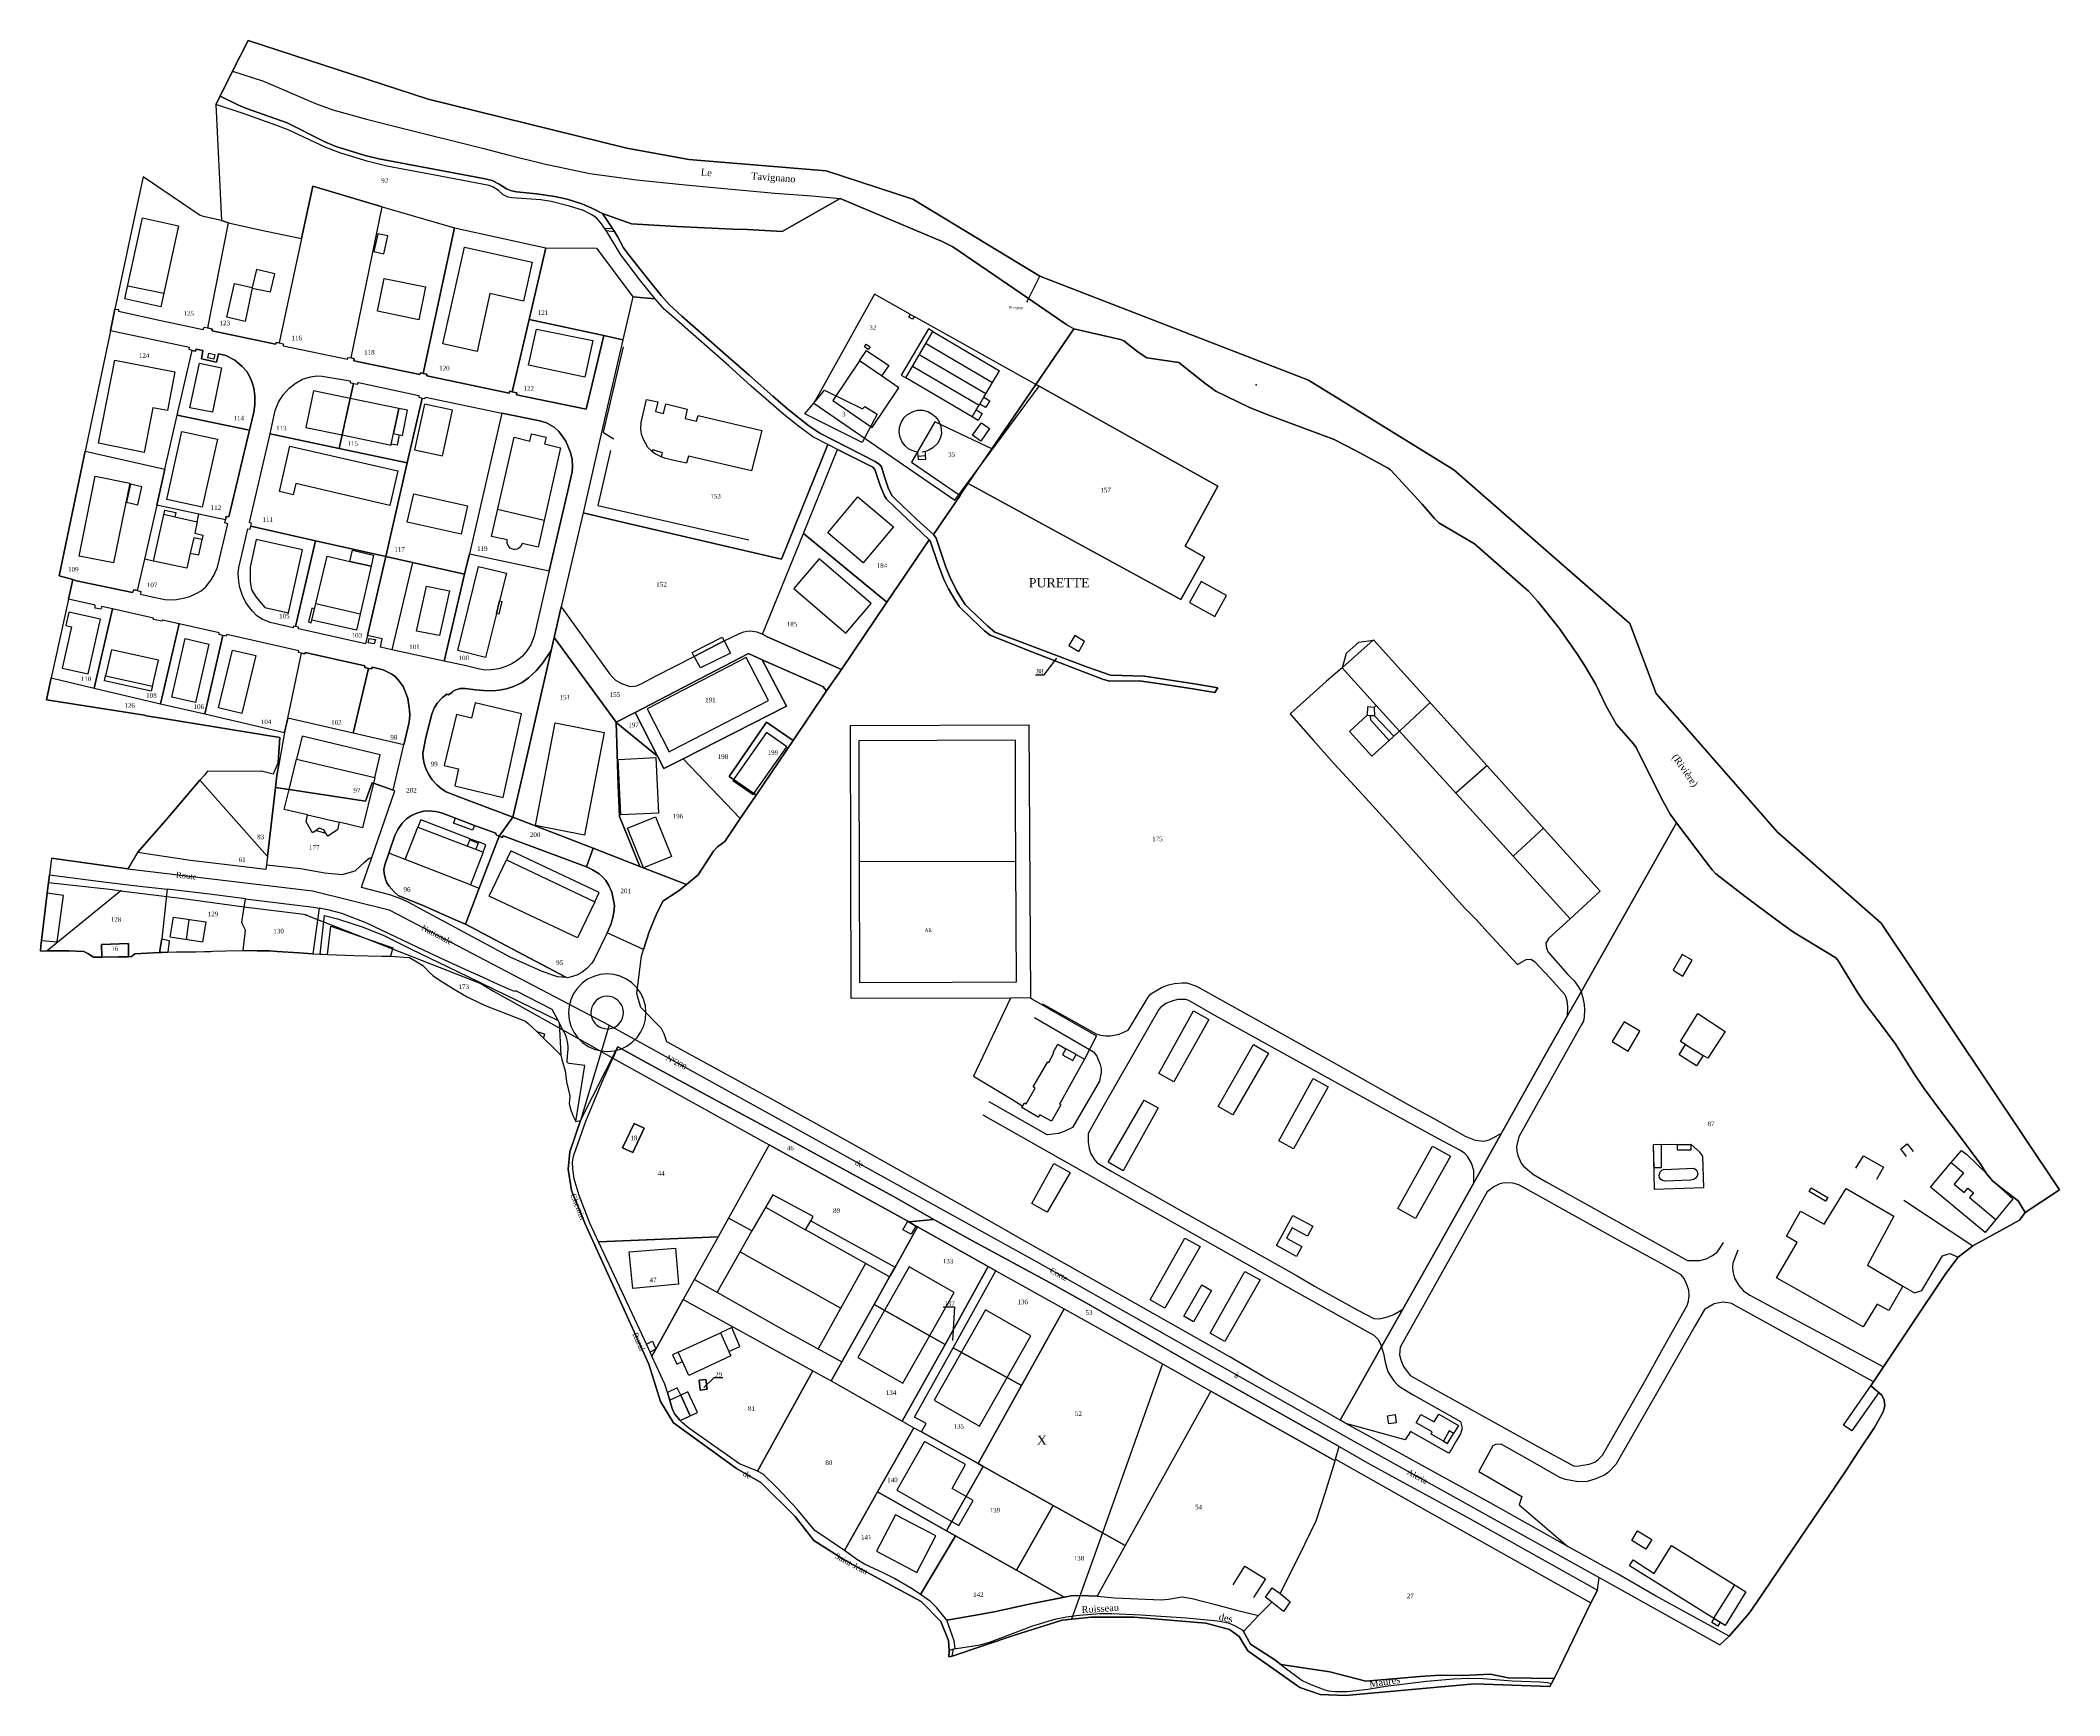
# Model space of a CAD drawing. Extents: x 1208822 to 1209704, y 6152997 to 6153719.
import ezdxf

# ---------------------------------------------------------------- set-up
doc = ezdxf.new("R2010")
doc.units = 0
doc.linetypes.add('CONTINU', pattern=[0])
doc.layers.get('0').update_dxf_attribs({"linetype": 'CONTINU'})
for name, color, linetype in [('1FLECHEFL', 7, 'CONTINU'), ('1LIEUDIT', 7, 'CONTINU'), ('1PARCELLE', 7, 'CONTINU'), ('1PYLONE', 7, 'CONTINU'), ('1SECTION', 7, 'CONTINU'), ('1SUBDSECT', 7, 'CONTINU'), ('1TRONFLUV', 7, 'CONTINU'), ('1TROUPARCELLE', 7, 'CONTINU'), ('1ZONCOMM', 7, 'CONTINU'), ('3BATIDUR', 7, 'CONTINU'), ('3BATILEGER', 7, 'CONTINU'), ('3CADB', 7, 'CONTINU'), ('3CHEMIN', 7, 'CONTINU'), ('3EAU', 7, 'CONTINU'), ('3ENSIMMO', 7, 'CONTINU'), ('3FISCLINE', 7, 'CONTINUOUS'), ('3FLECHEPAR', 7, 'CONTINU'), ('3GAZODUC', 7, 'CONTINU'), ('3LIEUDITTEX', 7, 'CONTINU'), ('3LIMNONPARC', 7, 'CONTINU'), ('3PARCELLETEX', 7, 'CONTINU'), ('3PISCINE', 7, 'CONTINUOUS'), ('3PONT', 7, 'CONTINU'), ('3TOPOLINE', 7, 'CONTINU'), ('3TRONFLUVTEX', 7, 'CONTINU'), ('3ZONCOMMTEX', 7, 'CONTINU')]:
    doc.layers.add(name, color=color, linetype=linetype)
doc.styles.get("Standard").update_dxf_attribs({"font": 'Times New Roman'})

# ---------------------------------------------------------------- blocks, each defined once
blk = doc.blocks.new('PYLONE1')
blk.add_point((0, 0))
blk = doc.blocks.new('CADORDB')
blk.add_point((0, 0))
blk = doc.blocks.new('FLECHRU1')
blk.add_point((0, 0))

msp = doc.modelspace()

# ---------------------------------------------------------------- linework, layer by layer
at = {"layer": '1LIEUDIT'}
for points in [[(1209073.97, 6153279.94), (1209086.93, 6153272.72), (1209116.83, 6153256.54), (1209148.53, 6153239.56), (1209195.94, 6153213.6), (1209211.99, 6153204.56), (1209228.89, 6153195.15), (1209262.69, 6153176.79), (1209280.2, 6153167.02), (1209324.45, 6153141.67), (1209388.98, 6153105.33), (1209402.34, 6153097.62), (1209446.19, 6153073.73), (1209501.69, 6153042.66), (1209502.45, 6153048.22), (1209555.17, 6153018.73), (1209559.21, 6153022.5), (1209562.43, 6153026.2), (1209567.05, 6153031.54), (1209568.49, 6153033.21), (1209571.34, 6153037.42), (1209593.34, 6153069.88), (1209602.56, 6153083.46), (1209610.17, 6153094.67), (1209616.18, 6153103.91), (1209622.73, 6153113.6), (1209625.6, 6153118.9), (1209626.49, 6153120.52), (1209627.19, 6153123.16), (1209626.98, 6153125.65), (1209625.93, 6153127.76), (1209621.18, 6153131.85), (1209622.3, 6153133.65), (1209626.7, 6153140.09), (1209638.53, 6153158.04), (1209653.81, 6153180.97), (1209659.25, 6153188.08), (1209665.59, 6153192.95), (1209686.05, 6153204.23), (1209688.56, 6153207.6), (1209703.54, 6153217.38), (1209625.63, 6153333.95), (1209580.35, 6153373.65), (1209527.35, 6153434.16), (1209515.88, 6153464.72), (1209439.07, 6153531.83), (1209375.61, 6153571.05), (1209258.18, 6153616.37), (1209202.81, 6153650.03), (1209164.89, 6153662.46), (1209104.94, 6153667.37), (1209077.97, 6153672.32), (1208991.22, 6153693.81), (1208912.61, 6153719.41), (1208905.79, 6153705.9), (1208900.29, 6153695.03), (1208898.48, 6153691.34), (1208900.9, 6153640.7), (1208893.61, 6153642.3), (1208891.67, 6153643), (1208866.66, 6153659.87), (1208862.96, 6153642.32), (1208854.37, 6153602), (1208852.42, 6153592.63), (1208841.39, 6153539.95), (1208830.04, 6153485.58), (1208835.96, 6153483.99), (1208834.09, 6153475.42), (1208826.55, 6153440.99), (1208824.47, 6153431.5), (1208867.24, 6153424.7), (1208867.97, 6153424.39), (1208876.44, 6153423.18), (1208926.36, 6153414.97), (1208925.74, 6153403.99), (1208923.49, 6153398.98), (1208918.45, 6153400.23), (1208894.69, 6153400.08), (1208893.64, 6153398.61), (1208891.48, 6153396.31), (1208876.73, 6153379.01), (1208864.31, 6153364.69), (1208860.04, 6153357.63), (1208826.74, 6153362.34), (1208825.8, 6153355.07), (1208825.37, 6153351.63), (1208824.82, 6153346.95), (1208822.37, 6153326.37), (1208822.05, 6153323.97), (1208821.84, 6153321.71), (1208824.82, 6153321.76), (1208834.25, 6153321.78), (1208840.84, 6153321.58), (1208842.55, 6153320.71), (1208845.09, 6153319.1), (1208848.69, 6153319.12), (1208855.97, 6153319.14), (1208860.35, 6153319.24), (1208861.57, 6153319.37), (1208863.12, 6153320.49), (1208873.86, 6153321.09), (1208877.45, 6153321.25), (1208881.15, 6153321.33), (1208889.74, 6153321.45), (1208897.1, 6153321.6), (1208902.79, 6153321.79), (1208910.36, 6153321.89), (1208916.44, 6153321.77), (1208921.91, 6153321.76), (1208925.26, 6153321.52), (1208934.68, 6153320.89), (1208940.8, 6153320.55), (1208944.04, 6153320.4), (1208945.04, 6153320.36), (1208947.14, 6153320.28), (1208958.91, 6153319.84), (1208971, 6153319.54), (1208974.69, 6153319.42), (1208982.72, 6153318.94), (1208982.95, 6153318.94), (1208986.92, 6153316.57), (1208988.77, 6153315.37), (1208990.11, 6153314.09), (1208991.41, 6153312.68), (1208993.15, 6153311.06), (1208996.44, 6153308.81), (1209002.19, 6153305.22), (1209008.18, 6153301.76), (1209013.57, 6153299.13), (1209016.74, 6153297.67), (1209025.75, 6153294.12), (1209033.62, 6153291.09), (1209034.75, 6153290.23), (1209038.78, 6153286.38), (1209041.55, 6153283.69), (1209046.25, 6153279.18), (1209049.04, 6153276.27), (1209049.59, 6153274.42), (1209050.93, 6153269.42), (1209051.6, 6153264.65), (1209053.04, 6153258.5), (1209052.8, 6153255.03), (1209053.25, 6153252.82), (1209054.35, 6153249.91), (1209055.64, 6153247.23), (1209057.68, 6153247.69), (1209073.97, 6153279.94)], [(1209073.97, 6153279.94), (1209086.93, 6153272.72), (1209116.83, 6153256.54), (1209148.53, 6153239.56), (1209195.94, 6153213.6), (1209211.99, 6153204.56), (1209228.89, 6153195.15), (1209262.69, 6153176.79), (1209280.2, 6153167.02), (1209324.45, 6153141.67), (1209388.98, 6153105.33), (1209402.34, 6153097.62), (1209446.19, 6153073.73), (1209501.69, 6153042.66), (1209498.91, 6153037.1), (1209485.38, 6153008.93), (1209482.83, 6153004.08), (1209481.67, 6153001.83), (1209481, 6153000.51), (1209448.1, 6153001.78), (1209391.72, 6152996.57), (1209380.62, 6152997.06), (1209371.85, 6153000.15), (1209349.07, 6153016.12), (1209345.26, 6153022.39), (1209341.08, 6153025.42), (1209330.67, 6153028.22), (1209299.4, 6153030.84), (1209280.64, 6153030.86), (1209267.94, 6153029.54), (1209247.13, 6153022.94), (1209220.04, 6153013.74), (1209218.52, 6153013.5), (1209218.68, 6153016.25), (1209218.37, 6153020.71), (1209214.95, 6153028.92), (1209206.38, 6153037.61), (1209173.51, 6153055.46), (1209159.56, 6153064.35), (1209151.41, 6153074.75), (1209136.36, 6153089.59), (1209125.76, 6153095.78), (1209098.36, 6153115.66), (1209092.64, 6153125.06), (1209087.57, 6153141.29), (1209059.51, 6153202.87), (1209053.73, 6153217.22), (1209052.31, 6153226.41), (1209053.06, 6153234.04), (1209057.68, 6153247.69), (1209073.97, 6153279.94)]]:
    msp.add_lwpolyline(points, close=True, dxfattribs=at)
at = {"layer": '1PARCELLE'}
for points in [[(1209209.97, 6153501.31), (1209191.31, 6153519.13), (1209190.49, 6153520.51), (1209188.6, 6153525.09), (1209186.26, 6153532), (1209185.3, 6153532.99), (1209169.91, 6153540.77), (1209165.69, 6153542.89), (1209159.13, 6153546.35), (1209152.82, 6153550.95), (1209146.49, 6153556.03), (1209132.18, 6153568.47), (1209122.41, 6153577.33), (1209099.68, 6153597.17), (1209094.28, 6153602.1), (1209090.27, 6153606.54), (1209084.03, 6153614.23), (1209075.23, 6153625.79), (1209068.87, 6153636.4), (1209068.22, 6153637.46), (1209066.44, 6153639.92), (1209064.66, 6153641.87), (1209062.32, 6153643.43), (1209058.92, 6153645.05), (1209052.92, 6153647.02), (1209044.87, 6153649.12), (1209040.32, 6153649.72), (1209027.71, 6153650.6), (1209026.05, 6153650.99), (1209023.96, 6153651.99), (1209021.9, 6153653.8), (1209019.48, 6153655.36), (1209017.79, 6153656.05), (1208994.07, 6153660.49), (1208980.86, 6153662.98), (1208973.11, 6153664.49), (1208964.92, 6153666.55), (1208952.98, 6153670.14), (1208946.55, 6153672.57), (1208930.1, 6153680.33), (1208924.67, 6153682.41), (1208910.42, 6153687.45), (1208898.48, 6153691.34), (1208900.29, 6153695.03), (1208908.08, 6153691.33), (1208911.85, 6153689.72), (1208929.54, 6153683.44), (1208946.09, 6153675.13), (1208950.92, 6153673.02), (1208963.72, 6153669.08), (1208969.6, 6153667.65), (1209015.3, 6153659.16), (1209019.04, 6153658.21), (1209022.22, 6153656.57), (1209025.43, 6153654.59), (1209027.57, 6153653.68), (1209029.8, 6153653.22), (1209038.48, 6153652.33), (1209046.48, 6153651.18), (1209051.79, 6153650.04), (1209058.3, 6153647.96), (1209062.34, 6153646.3), (1209067.29, 6153643.77), (1209071.71, 6153637.2), (1209072.6, 6153635.97), (1209073.89, 6153633.79), (1209076.45, 6153628.84), (1209078.6, 6153625.86), (1209087.52, 6153614.66), (1209092.95, 6153608), (1209096.36, 6153604.14), (1209101.92, 6153598.99), (1209119.88, 6153583.3), (1209131.36, 6153573.14), (1209141.6, 6153563.98), (1209148.19, 6153558.35), (1209157.38, 6153551.11), (1209162.2, 6153547.81), (1209186.38, 6153535.54), (1209188.23, 6153534.23), (1209189.05, 6153533.21), (1209190.57, 6153528.31), (1209192.09, 6153524.08), (1209193.57, 6153520.73), (1209195.06, 6153519.14), (1209204.58, 6153510.16), (1209211.8, 6153503.57), (1209212.94, 6153502.05), (1209217.19, 6153489.38), (1209219.04, 6153484.83), (1209221.93, 6153479.2), (1209224.38, 6153475.09), (1209225.71, 6153473.12), (1209227.81, 6153470.92), (1209235.52, 6153463.63), (1209238.61, 6153461), (1209279.09, 6153445.65), (1209289.16, 6153442.16), (1209303.9, 6153441.81), (1209326.59, 6153438.25), (1209335.91, 6153436.68), (1209334.72, 6153434.7), (1209324.14, 6153436.42), (1209309.71, 6153438.56), (1209301.64, 6153439.67), (1209288.79, 6153439.6), (1209286, 6153440.3), (1209272.31, 6153445.51), (1209252.09, 6153453.48), (1209236.51, 6153459.6), (1209234.02, 6153461.63), (1209228.49, 6153466.8), (1209223.17, 6153472.06), (1209221.24, 6153474.91), (1209218.4, 6153479.83), (1209216.35, 6153483.99), (1209213.51, 6153491.4), (1209210.54, 6153500.49), (1209209.97, 6153501.31)], [(1208900.9, 6153640.7), (1208904, 6153639.67), (1208917.73, 6153636.67), (1208935.86, 6153632.93), (1208940.79, 6153655.72), (1208971.11, 6153646.75), (1209002.69, 6153637.51), (1209042.57, 6153628.83), (1209064.62, 6153628.71), (1209080.5, 6153607.47), (1209090.27, 6153606.54), (1209084.03, 6153614.23), (1209075.23, 6153625.79), (1209068.87, 6153636.4), (1209068.22, 6153637.46), (1209066.44, 6153639.92), (1209064.66, 6153641.87), (1209062.32, 6153643.43), (1209058.92, 6153645.05), (1209052.92, 6153647.02), (1209044.87, 6153649.12), (1209040.32, 6153649.72), (1209027.71, 6153650.6), (1209026.05, 6153650.99), (1209023.96, 6153651.99), (1209021.9, 6153653.8), (1209019.48, 6153655.36), (1209017.79, 6153656.05), (1208994.07, 6153660.49), (1208980.86, 6153662.98), (1208973.11, 6153664.49), (1208964.92, 6153666.55), (1208952.98, 6153670.14), (1208946.55, 6153672.57), (1208930.1, 6153680.33), (1208924.67, 6153682.41), (1208910.42, 6153687.45), (1208898.48, 6153691.34), (1208900.9, 6153640.7)], [(1208900.9, 6153640.7), (1208893.61, 6153642.3), (1208891.67, 6153643), (1208866.66, 6153659.87), (1208862.96, 6153642.32), (1208854.37, 6153602), (1208855.91, 6153601.87), (1208855.89, 6153601.11), (1208874.39, 6153597.04), (1208892.97, 6153593.13), (1208893.33, 6153594.12), (1208895, 6153593.86), (1208904, 6153639.67), (1208900.9, 6153640.7)], [(1208971.11, 6153646.75), (1208940.79, 6153655.72), (1208935.86, 6153632.93), (1208926.1, 6153587.33), (1208927.91, 6153586.85), (1208927.86, 6153586.02), (1208955.87, 6153580.21), (1208956.15, 6153580.95), (1208957.59, 6153580.71), (1208971.11, 6153646.75)], [(1209204.58, 6153510.16), (1209195.06, 6153519.14), (1209193.57, 6153520.73), (1209192.09, 6153524.08), (1209190.57, 6153528.31), (1209189.05, 6153533.21), (1209188.23, 6153534.23), (1209186.38, 6153535.54), (1209162.2, 6153547.81), (1209157.38, 6153551.11), (1209148.19, 6153558.35), (1209141.6, 6153563.98), (1209131.36, 6153573.14), (1209119.88, 6153583.3), (1209101.92, 6153598.99), (1209096.36, 6153604.14), (1209092.95, 6153608), (1209087.52, 6153614.66), (1209078.6, 6153625.86), (1209076.45, 6153628.84), (1209073.89, 6153633.79), (1209072.6, 6153635.97), (1209071.71, 6153637.2), (1209067.29, 6153643.77), (1209079.96, 6153639.24), (1209099.53, 6153638.11), (1209124.14, 6153637), (1209130.59, 6153636.79), (1209145.78, 6153635.99), (1209171.05, 6153650.39), (1209215.66, 6153631.51), (1209220.3, 6153629.24), (1209253.36, 6153606.68), (1209270.02, 6153595.21), (1209273.07, 6153593.42), (1209256.57, 6153569.2), (1209237.34, 6153540.97), (1209212.44, 6153552.86), (1209202.25, 6153535.15), (1209223.43, 6153520.59), (1209211.8, 6153503.57), (1209204.58, 6153510.16)], [(1208971.11, 6153646.75), (1209002.69, 6153637.51), (1208988.98, 6153573.93), (1208987.76, 6153574.21), (1208987.47, 6153573.46), (1208958.69, 6153579.47), (1208958.82, 6153580.34), (1208957.59, 6153580.71), (1208971.11, 6153646.75)], [(1208895, 6153593.86), (1208904, 6153639.67), (1208917.73, 6153636.67), (1208935.86, 6153632.93), (1208926.1, 6153587.33), (1208924.78, 6153587.53), (1208924.53, 6153586.79), (1208896.81, 6153592.61), (1208896.84, 6153593.35), (1208895, 6153593.86)], [(1209002.69, 6153637.51), (1209042.57, 6153628.83), (1209035.29, 6153597.55), (1209027.88, 6153565.97), (1209026.79, 6153566.17), (1209026.48, 6153565.33), (1209010.74, 6153568.66), (1208990.57, 6153572.99), (1208990.62, 6153573.61), (1208988.98, 6153573.93), (1209002.69, 6153637.51)], [(1209042.57, 6153628.83), (1209064.62, 6153628.71), (1209080.5, 6153607.47), (1209076.16, 6153588.66), (1209067.9, 6153590.46), (1209035.29, 6153597.55), (1209042.57, 6153628.83)], [(1209165.69, 6153542.89), (1209159.13, 6153546.35), (1209152.82, 6153550.95), (1209146.49, 6153556.03), (1209132.18, 6153568.47), (1209122.41, 6153577.33), (1209099.68, 6153597.17), (1209094.28, 6153602.1), (1209090.27, 6153606.54), (1209080.5, 6153607.47), (1209076.16, 6153588.66), (1209069.31, 6153559.1), (1209058.86, 6153513.11), (1209076.55, 6153508.92), (1209145.42, 6153492.84), (1209165.69, 6153542.89)], [(1209049.59, 6153310.3), (1209047.74, 6153310.52), (1209045.9, 6153311.06), (1209040.61, 6153313.01), (1209027.03, 6153319.06), (1209016.48, 6153324.71), (1208987.24, 6153340.38), (1208982.98, 6153342.83), (1208979.71, 6153344.38), (1208974.44, 6153346.28), (1208962.05, 6153349.47), (1208962.63, 6153351.34), (1208966.39, 6153362.14), (1208976.6, 6153391.73), (1208975.88, 6153392), (1208980.58, 6153411.75), (1208982.92, 6153421.74), (1208983.17, 6153424.66), (1208983.08, 6153426.95), (1208982.23, 6153431.97), (1208981.3, 6153434.71), (1208980.2, 6153437.21), (1208978.66, 6153439.5), (1208976.83, 6153441.48), (1208975.34, 6153442.62), (1208971.51, 6153444.52), (1208966.8, 6153445.73), (1208966.45, 6153444.98), (1208965.11, 6153445.16), (1208963.47, 6153445.59), (1208963.53, 6153446.31), (1208937.51, 6153452.09), (1208937.28, 6153451.58), (1208935.85, 6153451.81), (1208934.57, 6153452.14), (1208934.64, 6153452.79), (1208903.24, 6153459.99), (1208902.93, 6153459.21), (1208901.51, 6153459.54), (1208899.97, 6153459.97), (1208899.93, 6153460.65), (1208882.4, 6153464.61), (1208875.23, 6153466.25), (1208874.98, 6153465.77), (1208871.28, 6153466.58), (1208871.25, 6153467.07), (1208853.36, 6153471.1), (1208848.66, 6153472.14), (1208848.23, 6153470.95), (1208845.73, 6153471.5), (1208845.81, 6153472.76), (1208834.09, 6153475.42), (1208835.96, 6153483.99), (1208837.56, 6153483.46), (1208862.13, 6153478.25), (1208862.58, 6153479.47), (1208864.13, 6153479.24), (1208865.75, 6153478.79), (1208865.59, 6153477.58), (1208869.27, 6153476.69), (1208876.22, 6153475.28), (1208878.49, 6153475.11), (1208881.28, 6153475.29), (1208884.2, 6153475.78), (1208887.09, 6153476.6), (1208889.89, 6153477.81), (1208892.09, 6153479.09), (1208894.13, 6153480.84), (1208896.39, 6153483.76), (1208897.76, 6153486.04), (1208899.14, 6153489.31), (1208903.63, 6153508.33), (1208902.34, 6153508.7), (1208902.61, 6153510.06), (1208902.99, 6153511.53), (1208904.19, 6153511.38), (1208913.13, 6153549.18), (1208914.98, 6153556.99), (1208915.52, 6153560.2), (1208915.49, 6153564.34), (1208914.97, 6153567.51), (1208914.34, 6153570.06), (1208913.21, 6153572.78), (1208911.93, 6153574.74), (1208909.98, 6153577), (1208906.76, 6153579.82), (1208902.79, 6153581.83), (1208899.63, 6153582.54), (1208898.67, 6153578.84), (1208892.13, 6153580.38), (1208892.81, 6153583.97), (1208889.9, 6153584.61), (1208889.59, 6153583.72), (1208888.06, 6153584.04), (1208886.77, 6153584.39), (1208886.97, 6153585.26), (1208852.42, 6153592.63), (1208854.37, 6153602), (1208855.91, 6153601.87), (1208855.89, 6153601.11), (1208874.39, 6153597.04), (1208892.97, 6153593.13), (1208893.33, 6153594.12), (1208895, 6153593.86), (1208896.84, 6153593.35), (1208896.81, 6153592.61), (1208924.53, 6153586.79), (1208924.78, 6153587.53), (1208926.1, 6153587.33), (1208927.91, 6153586.85), (1208927.86, 6153586.02), (1208955.87, 6153580.21), (1208956.15, 6153580.95), (1208957.59, 6153580.71), (1208958.82, 6153580.34), (1208958.69, 6153579.47), (1208987.47, 6153573.46), (1208987.76, 6153574.21), (1208988.98, 6153573.93), (1208990.62, 6153573.61), (1208990.57, 6153572.99), (1209010.74, 6153568.66), (1209026.48, 6153565.33), (1209026.79, 6153566.17), (1209027.88, 6153565.97), (1209029.85, 6153565.49), (1209029.77, 6153564.59), (1209060.12, 6153558.33), (1209067.9, 6153590.46), (1209076.16, 6153588.66), (1209069.31, 6153559.1), (1209058.86, 6153513.11), (1209049.31, 6153472.01), (1209046.23, 6153458.64), (1209044.85, 6153452.96), (1209041.26, 6153447.58), (1209038.32, 6153444.03), (1209035.03, 6153440.99), (1209032.18, 6153438.96), (1209028.36, 6153437.26), (1209025.34, 6153436.25), (1209022.24, 6153435.62), (1209019.52, 6153435.36), (1209015.27, 6153435.45), (1209011.84, 6153435.8), (1209007.36, 6153436.45), (1209005.18, 6153436.31), (1209003.23, 6153435.73), (1209001.8, 6153435.06), (1209001.62, 6153434.56), (1208999.92, 6153433.65), (1208999.28, 6153433.95), (1208997.37, 6153432.47), (1208995.08, 6153429.96), (1208993.76, 6153427.72), (1208992.7, 6153425.12), (1208990.2, 6153414.97), (1208988.89, 6153408.09), (1208988.98, 6153405.89), (1208989.38, 6153403.68), (1208990.27, 6153401.01), (1208991.55, 6153398.46), (1208992.89, 6153396.46), (1208994.91, 6153394.24), (1208996.93, 6153392.58), (1208999, 6153391.32), (1209002.73, 6153389.82), (1209028.07, 6153380.17), (1209022.13, 6153371.86), (1209020.81, 6153372.42), (1209020.66, 6153373.13), (1209011.4, 6153376.58), (1209003.06, 6153379.74), (1208996.98, 6153382.02), (1208994.31, 6153382.68), (1208991.23, 6153382.98), (1208989.18, 6153382.82), (1208986.2, 6153381.97), (1208983.88, 6153380.91), (1208981.74, 6153379.45), (1208979.83, 6153377.56), (1208977.92, 6153374.83), (1208976.55, 6153372.22), (1208973.94, 6153364.42), (1208972.21, 6153359.44), (1208971.87, 6153357.38), (1208971.94, 6153355.66), (1208972.5, 6153353.08), (1208973.14, 6153351.54), (1208974.15, 6153350.07), (1208976.26, 6153347.62), (1208978, 6153345.97), (1208989.22, 6153341.44), (1209003, 6153335.35), (1209007.46, 6153333.45), (1209032.8, 6153320.09), (1209051.32, 6153310.27), (1209049.59, 6153310.3)], [(1209035.29, 6153597.55), (1209067.9, 6153590.46), (1209060.12, 6153558.33), (1209029.77, 6153564.59), (1209029.85, 6153565.49), (1209027.88, 6153565.97), (1209035.29, 6153597.55)], [(1208841.39, 6153539.95), (1208876.19, 6153532.1), (1208881.61, 6153555.74), (1208888.06, 6153584.04), (1208886.77, 6153584.39), (1208886.97, 6153585.26), (1208852.42, 6153592.63), (1208841.39, 6153539.95)], [(1209536.25, 6153377.74), (1209494.6, 6153303.92), (1209488.58, 6153293.26), (1209479.21, 6153276.89), (1209459.77, 6153242.2), (1209447.73, 6153220.45), (1209432.25, 6153192.66), (1209416.71, 6153165.39), (1209407.38, 6153148.84), (1209389.4, 6153116.8), (1209381.77, 6153121.21), (1209356.07, 6153135.76), (1209340.92, 6153144.6), (1209300.09, 6153167.87), (1209252.95, 6153194.29), (1209226.89, 6153209.16), (1209172.95, 6153239.41), (1209142.21, 6153256.41), (1209095.4, 6153282.08), (1209094.17, 6153285.6), (1209093.08, 6153287.86), (1209084.02, 6153297.13), (1209082.56, 6153302.05), (1209082.29, 6153303.44), (1209082.68, 6153306.74), (1209083.5, 6153312.68), (1209084.27, 6153319.48), (1209085.2, 6153322.45), (1209087.71, 6153330.08), (1209090.65, 6153337.55), (1209093.59, 6153343.46), (1209100.82, 6153348.17), (1209103.96, 6153350.82), (1209109.04, 6153355.06), (1209115.69, 6153365.28), (1209117.48, 6153367.29), (1209120.73, 6153369.61), (1209127.47, 6153379.59), (1209134.4, 6153389.82), (1209150.56, 6153413.72), (1209165.16, 6153435.31), (1209171.58, 6153444.73), (1209191.47, 6153474.05), (1209209.97, 6153501.31), (1209210.54, 6153500.49), (1209213.51, 6153491.4), (1209216.35, 6153483.99), (1209218.4, 6153479.83), (1209221.24, 6153474.91), (1209223.17, 6153472.06), (1209228.49, 6153466.8), (1209234.02, 6153461.63), (1209236.51, 6153459.6), (1209252.09, 6153453.48), (1209272.31, 6153445.51), (1209286, 6153440.3), (1209288.79, 6153439.6), (1209301.64, 6153439.67), (1209309.71, 6153438.56), (1209324.14, 6153436.42), (1209334.72, 6153434.7), (1209335.91, 6153436.68), (1209326.59, 6153438.25), (1209303.9, 6153441.81), (1209289.16, 6153442.16), (1209279.09, 6153445.65), (1209238.61, 6153461), (1209235.52, 6153463.63), (1209227.81, 6153470.92), (1209225.71, 6153473.12), (1209224.38, 6153475.09), (1209221.93, 6153479.2), (1209219.04, 6153484.83), (1209217.19, 6153489.38), (1209212.94, 6153502.05), (1209211.8, 6153503.57), (1209223.43, 6153520.59), (1209227.01, 6153525.86), (1209319.89, 6153475.22), (1209330.08, 6153493.8), (1209321.69, 6153498.55), (1209335.99, 6153524.77), (1209257.91, 6153568.44), (1209256.57, 6153569.2), (1209273.07, 6153593.42), (1209293.45, 6153588.81), (1209294.99, 6153588.2), (1209301.17, 6153583.31), (1209304.94, 6153580.76), (1209318.94, 6153578.78), (1209330.37, 6153569.68), (1209335.1, 6153566.16), (1209349.44, 6153559.28), (1209357.08, 6153556.14), (1209386.77, 6153545.13), (1209396.08, 6153540.35), (1209410.07, 6153532.74), (1209411.38, 6153531.8), (1209425.18, 6153516.87), (1209430.55, 6153510.64), (1209432.52, 6153508.74), (1209448.11, 6153499.52), (1209471.59, 6153478.93), (1209475.74, 6153474.33), (1209485.02, 6153462.69), (1209493.09, 6153451.22), (1209496.22, 6153446.34), (1209500.99, 6153438.17), (1209505.46, 6153428.94), (1209510.03, 6153420.64), (1209517.43, 6153412.15), (1209518.58, 6153410.6), (1209529.54, 6153388.64), (1209533.43, 6153381.49), (1209536.25, 6153377.74)], [(1208888.06, 6153584.04), (1208889.59, 6153583.72), (1208889.9, 6153584.61), (1208892.81, 6153583.97), (1208892.13, 6153580.38), (1208898.67, 6153578.84), (1208899.63, 6153582.54), (1208902.79, 6153581.83), (1208906.76, 6153579.82), (1208909.98, 6153577), (1208911.93, 6153574.74), (1208913.21, 6153572.78), (1208914.34, 6153570.06), (1208914.97, 6153567.51), (1208915.49, 6153564.34), (1208915.52, 6153560.2), (1208914.98, 6153556.99), (1208913.13, 6153549.18), (1208881.61, 6153555.74), (1208888.06, 6153584.04)], [(1208922.11, 6153547.59), (1208924.4, 6153557.74), (1208925.75, 6153561.37), (1208927.8, 6153564.65), (1208930.4, 6153567.49), (1208933.07, 6153569.58), (1208936.35, 6153571.39), (1208939.85, 6153572.52), (1208942.59, 6153572.88), (1208944.92, 6153572.77), (1208957.15, 6153570.67), (1208957.08, 6153570), (1208958.63, 6153569.56), (1208957.15, 6153563.02), (1208953.58, 6153547.09), (1208952.26, 6153541.19), (1208922.11, 6153547.59)], [(1208958.63, 6153569.56), (1208960.38, 6153569.22), (1208960.72, 6153569.95), (1208987.15, 6153564.4), (1208987.09, 6153563.59), (1208988.56, 6153563.19), (1208982.05, 6153534.89), (1208952.26, 6153541.19), (1208953.58, 6153547.09), (1208957.15, 6153563.02), (1208958.63, 6153569.56)], [(1208988.56, 6153563.19), (1208989.74, 6153563), (1208990.04, 6153563.67), (1209023.38, 6153556.56), (1209009.19, 6153495.23), (1209007.08, 6153486.37), (1208984.31, 6153491.45), (1208972.67, 6153494.07), (1208982.05, 6153534.89), (1208988.56, 6153563.19)], [(1209187.17, 6153556.2), (1209180.6, 6153543.77), (1209155.63, 6153556.3), (1209159.58, 6153561.05), (1209164.2, 6153566.63), (1209180.87, 6153558.49), (1209181.83, 6153559.54), (1209187.17, 6153556.2)], [(1209237.34, 6153540.97), (1209256.57, 6153569.2), (1209257.91, 6153568.44), (1209335.99, 6153524.77), (1209321.69, 6153498.55), (1209330.08, 6153493.8), (1209319.89, 6153475.22), (1209227.01, 6153525.86), (1209237.34, 6153540.97)], [(1208872.66, 6153516.46), (1208876.19, 6153532.1), (1208881.61, 6153555.74), (1208913.13, 6153549.18), (1208904.19, 6153511.38), (1208902.99, 6153511.53), (1208902.61, 6153510.06), (1208890.97, 6153512.57), (1208872.66, 6153516.46)], [(1209043.98, 6153487.75), (1209052.12, 6153522.64), (1209053.99, 6153531), (1209054.16, 6153533.22), (1209054.02, 6153536.31), (1209053.31, 6153539.51), (1209052.07, 6153542.66), (1209051.34, 6153544.39), (1209049.57, 6153546.91), (1209048.2, 6153548.6), (1209046.14, 6153550.45), (1209042.84, 6153552.35), (1209039.94, 6153553.23), (1209023.38, 6153556.56), (1209009.19, 6153495.23), (1209043.98, 6153487.75)], [(1209237.34, 6153540.97), (1209212.44, 6153552.86), (1209202.25, 6153535.15), (1209223.43, 6153520.59), (1209227.01, 6153525.86), (1209237.34, 6153540.97)], [(1208913.77, 6153507.29), (1208914, 6153508.49), (1208913.08, 6153508.82), (1208922.11, 6153547.59), (1208952.26, 6153541.19), (1208982.05, 6153534.89), (1208972.67, 6153494.07), (1208942.04, 6153500.92), (1208913.77, 6153507.29)], [(1208872.66, 6153516.46), (1208867.27, 6153492.89), (1208864.13, 6153479.24), (1208862.58, 6153479.47), (1208862.13, 6153478.25), (1208837.56, 6153483.46), (1208835.96, 6153483.99), (1208830.04, 6153485.58), (1208841.39, 6153539.95), (1208876.19, 6153532.1), (1208872.66, 6153516.46)], [(1209169.91, 6153540.77), (1209165.69, 6153542.89), (1209145.42, 6153492.84), (1209076.55, 6153508.92), (1209058.86, 6153513.11), (1209049.31, 6153472.01), (1209058.73, 6153458.97), (1209070.55, 6153442.64), (1209071.7, 6153441.27), (1209072.95, 6153440.08), (1209075.6, 6153438.61), (1209078.11, 6153437.65), (1209079.4, 6153437.31), (1209080.96, 6153437.36), (1209082.15, 6153437.59), (1209084.46, 6153438.52), (1209090.42, 6153441.71), (1209107.29, 6153450.41), (1209120.43, 6153457.18), (1209122.84, 6153458.42), (1209127.41, 6153460.59), (1209128.96, 6153461.15), (1209130.25, 6153461.45), (1209131.86, 6153461.54), (1209134.64, 6153461.1), (1209137.22, 6153460.07), (1209155.07, 6153504.13), (1209169.91, 6153540.77)], [(1209169.91, 6153540.77), (1209185.3, 6153532.99), (1209186.26, 6153532), (1209188.6, 6153525.09), (1209190.49, 6153520.51), (1209191.31, 6153519.13), (1209209.97, 6153501.31), (1209191.47, 6153474.05), (1209155.07, 6153504.13), (1209169.91, 6153540.77)], [(1208872.66, 6153516.46), (1208867.27, 6153492.89), (1208864.13, 6153479.24), (1208865.75, 6153478.79), (1208865.59, 6153477.58), (1208869.27, 6153476.69), (1208876.22, 6153475.28), (1208878.49, 6153475.11), (1208881.28, 6153475.29), (1208884.2, 6153475.78), (1208887.09, 6153476.6), (1208889.89, 6153477.81), (1208892.09, 6153479.09), (1208894.13, 6153480.84), (1208896.39, 6153483.76), (1208897.76, 6153486.04), (1208899.14, 6153489.31), (1208903.63, 6153508.33), (1208902.34, 6153508.7), (1208902.61, 6153510.06), (1208890.97, 6153512.57), (1208872.66, 6153516.46)], [(1208933.24, 6153463.5), (1208932.42, 6153463.56), (1208932.17, 6153462.92), (1208922.22, 6153465.26), (1208918.71, 6153466.62), (1208916.4, 6153468.17), (1208914.41, 6153470.12), (1208912.7, 6153472.31), (1208911.44, 6153474.22), (1208910.13, 6153476.97), (1208908.96, 6153480.45), (1208908.44, 6153483.09), (1208908.16, 6153486.78), (1208908.52, 6153489.2), (1208910.35, 6153497.26), (1208912.44, 6153506.05), (1208913.37, 6153505.93), (1208913.77, 6153507.29), (1208942.04, 6153500.92), (1208933.24, 6153463.5)], [(1208964.64, 6153459.48), (1208963.75, 6153455.84), (1208934.55, 6153462.37), (1208934.51, 6153463.15), (1208933.24, 6153463.5), (1208942.04, 6153500.92), (1208972.67, 6153494.07), (1208964.64, 6153459.48)], [(1209150.85, 6153453.86), (1209139.25, 6153458.98), (1209137.22, 6153460.07), (1209155.07, 6153504.13), (1209191.47, 6153474.05), (1209171.58, 6153444.73), (1209150.85, 6153453.86)], [(1208998.13, 6153448.25), (1208975.28, 6153453.29), (1208970.36, 6153454.39), (1208971.12, 6153458.01), (1208964.64, 6153459.48), (1208972.67, 6153494.07), (1208984.31, 6153491.45), (1209007.08, 6153486.37), (1208998.13, 6153448.25)], [(1209043.98, 6153487.75), (1209037.43, 6153459.19), (1209035.99, 6153455.47), (1209034.31, 6153452.85), (1209032.3, 6153450.53), (1209030, 6153448.67), (1209027.64, 6153447.17), (1209025.08, 6153446.03), (1209022.07, 6153444.98), (1209018.71, 6153444.5), (1209015.96, 6153444.38), (1209013.02, 6153444.92), (1209007.73, 6153446.24), (1208998.13, 6153448.25), (1209007.08, 6153486.37), (1209009.19, 6153495.23), (1209043.98, 6153487.75)], [(1208826.55, 6153440.99), (1208845.36, 6153436.54), (1208853.36, 6153471.1), (1208848.66, 6153472.14), (1208848.23, 6153470.95), (1208845.73, 6153471.5), (1208845.81, 6153472.76), (1208834.09, 6153475.42), (1208826.55, 6153440.99)], [(1208845.36, 6153436.54), (1208874.36, 6153429.75), (1208882.4, 6153464.61), (1208875.23, 6153466.25), (1208874.98, 6153465.77), (1208871.28, 6153466.58), (1208871.25, 6153467.07), (1208853.36, 6153471.1), (1208845.36, 6153436.54)], [(1208874.36, 6153429.75), (1208893.59, 6153425.26), (1208901.51, 6153459.54), (1208899.97, 6153459.97), (1208899.93, 6153460.65), (1208882.4, 6153464.61), (1208874.36, 6153429.75)], [(1209171.58, 6153444.73), (1209165.16, 6153435.31), (1209163.47, 6153437.24), (1209137.02, 6153448.93), (1209130.99, 6153451.59), (1209081.55, 6153425.93), (1209073.3, 6153421.65), (1209046.23, 6153458.64), (1209049.31, 6153472.01), (1209058.73, 6153458.97), (1209070.55, 6153442.64), (1209071.7, 6153441.27), (1209072.95, 6153440.08), (1209075.6, 6153438.61), (1209078.11, 6153437.65), (1209079.4, 6153437.31), (1209080.96, 6153437.36), (1209082.15, 6153437.59), (1209084.46, 6153438.52), (1209090.42, 6153441.71), (1209107.29, 6153450.41), (1209120.43, 6153457.18), (1209122.84, 6153458.42), (1209127.41, 6153460.59), (1209128.96, 6153461.15), (1209130.25, 6153461.45), (1209131.86, 6153461.54), (1209134.64, 6153461.1), (1209137.22, 6153460.07), (1209139.25, 6153458.98), (1209150.85, 6153453.86), (1209171.58, 6153444.73)], [(1208893.59, 6153425.26), (1208928.42, 6153417.09), (1208929.85, 6153423.36), (1208935.85, 6153451.81), (1208934.57, 6153452.14), (1208934.64, 6153452.79), (1208903.24, 6153459.99), (1208902.93, 6153459.21), (1208901.51, 6153459.54), (1208893.59, 6153425.26)], [(1209083.61, 6153358.67), (1209063.19, 6153366.58), (1209028.07, 6153380.17), (1209032.34, 6153398.2), (1209044.85, 6153452.96), (1209046.23, 6153458.64), (1209073.3, 6153421.65), (1209073.3, 6153421.54), (1209074.17, 6153394.21), (1209074.71, 6153380.42), (1209083.61, 6153358.67)], [(1208935.85, 6153451.81), (1208937.28, 6153451.58), (1208937.51, 6153452.09), (1208963.53, 6153446.31), (1208963.47, 6153445.59), (1208965.11, 6153445.16), (1208958.45, 6153416.84), (1208929.85, 6153423.36), (1208935.85, 6153451.81)], [(1209028.07, 6153380.17), (1209002.73, 6153389.82), (1208999, 6153391.32), (1208996.93, 6153392.58), (1208994.91, 6153394.24), (1208992.89, 6153396.46), (1208991.55, 6153398.46), (1208990.27, 6153401.01), (1208989.38, 6153403.68), (1208988.98, 6153405.89), (1208988.89, 6153408.09), (1208990.2, 6153414.97), (1208992.7, 6153425.12), (1208993.76, 6153427.72), (1208995.08, 6153429.96), (1208997.37, 6153432.47), (1208999.28, 6153433.95), (1208999.92, 6153433.65), (1209001.62, 6153434.56), (1209001.8, 6153435.06), (1209003.23, 6153435.73), (1209005.18, 6153436.31), (1209007.36, 6153436.45), (1209011.84, 6153435.8), (1209015.27, 6153435.45), (1209019.52, 6153435.36), (1209022.24, 6153435.62), (1209025.34, 6153436.25), (1209028.36, 6153437.26), (1209032.18, 6153438.96), (1209035.03, 6153440.99), (1209038.32, 6153444.03), (1209041.26, 6153447.58), (1209044.85, 6153452.96), (1209032.34, 6153398.2), (1209028.07, 6153380.17)], [(1209081.55, 6153425.93), (1209130.99, 6153451.59), (1209137.02, 6153448.93), (1209147.59, 6153428.63), (1209102.49, 6153405.7), (1209094.01, 6153401.39), (1209091.27, 6153406.8), (1209081.55, 6153425.93)], [(1209102.49, 6153405.7), (1209147.59, 6153428.63), (1209137.02, 6153448.93), (1209163.47, 6153437.24), (1209165.16, 6153435.31), (1209150.56, 6153413.72), (1209138.94, 6153421.7), (1209122.56, 6153397.95), (1209134.4, 6153389.82), (1209127.47, 6153379.59), (1209102.49, 6153405.7)], [(1208826.55, 6153440.99), (1208845.36, 6153436.54), (1208874.36, 6153429.75), (1208893.59, 6153425.26), (1208928.42, 6153417.09), (1208926.06, 6153403.94), (1208925.74, 6153403.99), (1208926.36, 6153414.97), (1208876.44, 6153423.18), (1208867.97, 6153424.39), (1208867.24, 6153424.7), (1208824.47, 6153431.5), (1208826.55, 6153440.99)], [(1208965.11, 6153445.16), (1208966.45, 6153444.98), (1208966.8, 6153445.73), (1208971.51, 6153444.52), (1208975.34, 6153442.62), (1208976.83, 6153441.48), (1208978.66, 6153439.5), (1208980.2, 6153437.21), (1208981.3, 6153434.71), (1208982.23, 6153431.97), (1208983.08, 6153426.95), (1208983.17, 6153424.66), (1208982.92, 6153421.74), (1208980.58, 6153411.75), (1208958.45, 6153416.84), (1208965.11, 6153445.16)], [(1208928.42, 6153417.09), (1208926.06, 6153403.94), (1208925.06, 6153398.33), (1208924.45, 6153393.13), (1208930.44, 6153392.21), (1208963.74, 6153387.11), (1208966.75, 6153395.22), (1208967.25, 6153395.04), (1208975.88, 6153392), (1208980.58, 6153411.75), (1208958.45, 6153416.84), (1208929.85, 6153423.36), (1208928.42, 6153417.09)], [(1209073.3, 6153421.54), (1209073.3, 6153421.65), (1209081.55, 6153425.93), (1209091.27, 6153406.8), (1209073.3, 6153421.54)], [(1209083.61, 6153358.67), (1209074.71, 6153380.42), (1209074.17, 6153394.21), (1209073.3, 6153421.54), (1209091.27, 6153406.8), (1209094.01, 6153401.39), (1209102.49, 6153405.7), (1209127.47, 6153379.59), (1209120.73, 6153369.61), (1209117.48, 6153367.29), (1209115.69, 6153365.28), (1209109.04, 6153355.06), (1209103.96, 6153350.82), (1209083.61, 6153358.67)], [(1209150.56, 6153413.72), (1209134.4, 6153389.82), (1209122.56, 6153397.95), (1209138.94, 6153421.7), (1209150.56, 6153413.72)], [(1208926.06, 6153403.94), (1208925.74, 6153403.99), (1208923.49, 6153398.98), (1208918.45, 6153400.23), (1208894.69, 6153400.08), (1208893.64, 6153398.61), (1208891.48, 6153396.31), (1208921.08, 6153363.07), (1208924.45, 6153393.13), (1208925.06, 6153398.33), (1208926.06, 6153403.94)], [(1208891.48, 6153396.31), (1208921.08, 6153363.07), (1208920.59, 6153359.35), (1208920.28, 6153357.37), (1208903.35, 6153359.4), (1208887.43, 6153361.28), (1208864.31, 6153364.69), (1208876.73, 6153379.01), (1208891.48, 6153396.31)], [(1208924.45, 6153393.13), (1208921.08, 6153363.07), (1208920.59, 6153359.35), (1208935.49, 6153357.73), (1208946.07, 6153355.83), (1208953.64, 6153355.18), (1208959.33, 6153356.8), (1208963.36, 6153360.61), (1208965.49, 6153362.47), (1208966.39, 6153362.14), (1208976.6, 6153391.73), (1208975.88, 6153392), (1208967.25, 6153395.04), (1208966.75, 6153395.22), (1208963.74, 6153387.11), (1208930.44, 6153392.21), (1208924.45, 6153393.13)], [(1209007.46, 6153333.45), (1209003, 6153335.35), (1208989.22, 6153341.44), (1208978, 6153345.97), (1208976.26, 6153347.62), (1208974.15, 6153350.07), (1208973.14, 6153351.54), (1208972.5, 6153353.08), (1208971.94, 6153355.66), (1208971.87, 6153357.38), (1208972.21, 6153359.44), (1208973.94, 6153364.42), (1208976.55, 6153372.22), (1208977.92, 6153374.83), (1208979.83, 6153377.56), (1208981.74, 6153379.45), (1208983.88, 6153380.91), (1208986.2, 6153381.97), (1208989.18, 6153382.82), (1208991.23, 6153382.98), (1208994.31, 6153382.68), (1208996.98, 6153382.02), (1209003.06, 6153379.74), (1209011.4, 6153376.58), (1209020.66, 6153373.13), (1209020.81, 6153372.42), (1209022.13, 6153371.86), (1209013.44, 6153349.24), (1209007.46, 6153333.45)], [(1209028.07, 6153380.17), (1209063.19, 6153366.58), (1209060.24, 6153358.52), (1209023.86, 6153371.97), (1209023.44, 6153371.38), (1209022.13, 6153371.86), (1209028.07, 6153380.17)], [(1209536.25, 6153377.74), (1209548.88, 6153360.99), (1209551.78, 6153357.17), (1209553.42, 6153355.45), (1209566.27, 6153345.53), (1209580.02, 6153335.22), (1209587.33, 6153329.96), (1209605.79, 6153318.75), (1209606.72, 6153317.81), (1209615.44, 6153303.51), (1209618.6, 6153298.69), (1209626.13, 6153288.78), (1209632.03, 6153280.91), (1209639.81, 6153268.56), (1209644.19, 6153261.81), (1209651.25, 6153252.45), (1209660.66, 6153239.81), (1209669.09, 6153228.48), (1209671.53, 6153224.75), (1209674.17, 6153221.38), (1209678.02, 6153218.31), (1209685.38, 6153212.61), (1209688.56, 6153207.6), (1209686.05, 6153204.23), (1209665.59, 6153192.95), (1209659.25, 6153188.08), (1209653.81, 6153180.97), (1209638.53, 6153158.04), (1209626.7, 6153140.09), (1209622.3, 6153133.65), (1209621.18, 6153131.85), (1209625.93, 6153127.76), (1209626.98, 6153125.65), (1209627.19, 6153123.16), (1209626.49, 6153120.52), (1209625.6, 6153118.9), (1209622.73, 6153113.6), (1209616.18, 6153103.91), (1209610.17, 6153094.67), (1209602.56, 6153083.46), (1209593.34, 6153069.88), (1209571.34, 6153037.42), (1209568.49, 6153033.21), (1209567.05, 6153031.54), (1209562.43, 6153026.2), (1209559.21, 6153022.5), (1209527.12, 6153040.18), (1209510.46, 6153049.75), (1209488.84, 6153061.73), (1209473.8, 6153070.07), (1209454.87, 6153080.77), (1209426.44, 6153096.39), (1209405.74, 6153107.84), (1209391.8, 6153115.43), (1209389.4, 6153116.8), (1209407.38, 6153148.84), (1209416.71, 6153165.39), (1209432.25, 6153192.66), (1209447.73, 6153220.45), (1209459.77, 6153242.2), (1209479.21, 6153276.89), (1209488.58, 6153293.26), (1209494.6, 6153303.92), (1209536.25, 6153377.74)], [(1209069.26, 6153329.72), (1209063.64, 6153318.1), (1209062.61, 6153316.36), (1209060.49, 6153314.03), (1209058.37, 6153312.52), (1209056.13, 6153311.25), (1209054.22, 6153310.59), (1209051.95, 6153310.09), (1209051.32, 6153310.27), (1209032.8, 6153320.09), (1209007.46, 6153333.45), (1209013.44, 6153349.24), (1209022.13, 6153371.86), (1209023.44, 6153371.38), (1209023.86, 6153371.97), (1209060.24, 6153358.52), (1209060.63, 6153358.37), (1209062.97, 6153357.18), (1209065.78, 6153355.45), (1209067.29, 6153354.12), (1209068.68, 6153352.54), (1209070.1, 6153350.34), (1209071.38, 6153347.37), (1209072.29, 6153343.27), (1209072.47, 6153341.47), (1209072.27, 6153338.64), (1209071.81, 6153336.24), (1209070.92, 6153333.36), (1209069.26, 6153329.72)], [(1209063.19, 6153366.58), (1209083.61, 6153358.67), (1209103.96, 6153350.82), (1209100.82, 6153348.17), (1209093.59, 6153343.46), (1209090.65, 6153337.55), (1209087.71, 6153330.08), (1209085.2, 6153322.45), (1209069.26, 6153329.72), (1209070.92, 6153333.36), (1209071.81, 6153336.24), (1209072.27, 6153338.64), (1209072.47, 6153341.47), (1209072.29, 6153343.27), (1209071.38, 6153347.37), (1209070.1, 6153350.34), (1209068.68, 6153352.54), (1209067.29, 6153354.12), (1209065.78, 6153355.45), (1209062.97, 6153357.18), (1209060.63, 6153358.37), (1209060.24, 6153358.52), (1209063.19, 6153366.58)], [(1208848.69, 6153319.12), (1208845.09, 6153319.1), (1208842.55, 6153320.71), (1208840.84, 6153321.58), (1208834.25, 6153321.78), (1208826.35, 6153321.76), (1208824.82, 6153321.76), (1208821.84, 6153321.71), (1208822.05, 6153323.97), (1208822.37, 6153326.37), (1208824.82, 6153346.95), (1208825.37, 6153351.63), (1208825.8, 6153355.07), (1208850.5, 6153351.84), (1208863.9, 6153350.23), (1208877.27, 6153348.68), (1208874.9, 6153327.01), (1208873.86, 6153321.09), (1208863.12, 6153320.49), (1208861.57, 6153319.37), (1208860.35, 6153319.24), (1208860.31, 6153325.05), (1208848.52, 6153324.53), (1208848.69, 6153319.12)], [(1208877.27, 6153348.68), (1208874.9, 6153327.01), (1208873.86, 6153321.09), (1208874.79, 6153321.13), (1208877.45, 6153321.25), (1208881.15, 6153321.33), (1208889.74, 6153321.45), (1208896.14, 6153321.58), (1208897.1, 6153321.6), (1208902.79, 6153321.79), (1208910.36, 6153321.89), (1208911.35, 6153330.8), (1208910.04, 6153333.42), (1208909.8, 6153334.28), (1208911.38, 6153344.48), (1208895.62, 6153346.55), (1208877.27, 6153348.68)], [(1208910.36, 6153321.89), (1208911.35, 6153330.8), (1208910.04, 6153333.42), (1208909.8, 6153334.28), (1208911.38, 6153344.48), (1208941.15, 6153340.82), (1208943.53, 6153340.45), (1208940.8, 6153320.55), (1208934.68, 6153320.89), (1208925.26, 6153321.52), (1208921.91, 6153321.76), (1208916.44, 6153321.77), (1208910.36, 6153321.89)], [(1209029.38, 6153304.33), (1209028.91, 6153304.1), (1209026.06, 6153305.27), (1209020.13, 6153307.89), (1209015.16, 6153310.19), (1209007.07, 6153313.78), (1208998.41, 6153317.71), (1208989.15, 6153322.06), (1208971.11, 6153330.7), (1208964.37, 6153333.91), (1208953.41, 6153338.11), (1208947.98, 6153339.51), (1208943.53, 6153340.45), (1208940.8, 6153320.55), (1208944.04, 6153320.4), (1208945.04, 6153320.36), (1208947.14, 6153320.28), (1208958.91, 6153319.84), (1208971, 6153319.54), (1208974.69, 6153319.42), (1208982.72, 6153318.94), (1208982.95, 6153318.94), (1208986.92, 6153316.57), (1208988.77, 6153315.37), (1208990.11, 6153314.09), (1208991.41, 6153312.68), (1208993.15, 6153311.06), (1208996.44, 6153308.81), (1209002.19, 6153305.22), (1209008.18, 6153301.76), (1209013.57, 6153299.13), (1209016.74, 6153297.67), (1209025.75, 6153294.12), (1209033.62, 6153291.09), (1209034.75, 6153290.23), (1209038.78, 6153286.38), (1209041.55, 6153283.69), (1209046.25, 6153279.18), (1209049.04, 6153276.27), (1209049.59, 6153274.42), (1209050.93, 6153269.42), (1209051.6, 6153264.65), (1209053.04, 6153258.5), (1209052.8, 6153255.03), (1209053.25, 6153252.82), (1209054.35, 6153249.91), (1209055.64, 6153247.23), (1209059.52, 6153271.67), (1209052.78, 6153272.59), (1209052.06, 6153272.86), (1209051.89, 6153273.23), (1209051.98, 6153275.81), (1209052.24, 6153278.81), (1209052.25, 6153280.14), (1209052.04, 6153282.21), (1209051.78, 6153283.37), (1209051.07, 6153285.33), (1209050.04, 6153287.28), (1209047.95, 6153291.37), (1209045.34, 6153296.2), (1209029.38, 6153304.33)], [(1208848.69, 6153319.12), (1208848.52, 6153324.53), (1208860.31, 6153325.05), (1208860.35, 6153319.24), (1208855.97, 6153319.14), (1208848.69, 6153319.12)], [(1209201.04, 6153203.45), (1209211.99, 6153204.56), (1209195.94, 6153213.6), (1209148.53, 6153239.56), (1209116.83, 6153256.54), (1209086.93, 6153272.72), (1209073.97, 6153279.94), (1209071.84, 6153274.93), (1209140.1, 6153237.16), (1209200.55, 6153203.73), (1209201.04, 6153203.45)], [(1209061.69, 6153202.9), (1209057.14, 6153214.9), (1209054.87, 6153222.28), (1209054.28, 6153226.6), (1209054.23, 6153229.64), (1209054.84, 6153232.64), (1209059.98, 6153247.45), (1209067.15, 6153264.56), (1209071.84, 6153274.93), (1209140.1, 6153237.16), (1209122.3, 6153205.09), (1209117.76, 6153196.93), (1209065.57, 6153194.73), (1209061.69, 6153202.9)], [(1209081.09, 6153246.42), (1209076, 6153235.84), (1209080.58, 6153233.75), (1209085.46, 6153244.43), (1209081.09, 6153246.42)], [(1209204.89, 6153201.28), (1209204.17, 6153201.65), (1209201.04, 6153203.45), (1209200.55, 6153203.73), (1209140.1, 6153237.16), (1209122.3, 6153205.09), (1209117.76, 6153196.93), (1209102.58, 6153169.61), (1209159.17, 6153138.34), (1209167.09, 6153133.97), (1209185.86, 6153167.35), (1209192.65, 6153179.41), (1209195.05, 6153183.67), (1209204.89, 6153201.28)], [(1209235.76, 6153183.94), (1209204.89, 6153201.28), (1209195.05, 6153183.67), (1209192.65, 6153179.41), (1209185.86, 6153167.35), (1209216.9, 6153149.97), (1209235.76, 6153183.94)], [(1209387.15, 6153099.04), (1209387.39, 6153099.84), (1209388.98, 6153105.33), (1209324.45, 6153141.67), (1209280.2, 6153167.02), (1209262.69, 6153176.79), (1209228.89, 6153195.15), (1209211.99, 6153204.56), (1209201.04, 6153203.45), (1209204.17, 6153201.65), (1209204.89, 6153201.28), (1209235.76, 6153183.94), (1209239.1, 6153182.04), (1209268.82, 6153165.53), (1209311.78, 6153141.49), (1209332.86, 6153129.52), (1209387.15, 6153099.04)], [(1209065.57, 6153194.73), (1209117.76, 6153196.93), (1209102.58, 6153169.61), (1209090.62, 6153147.93), (1209088.85, 6153144.8), (1209088.03, 6153146.61), (1209086.45, 6153150.04), (1209077, 6153170.21), (1209065.57, 6153194.73)], [(1209239.1, 6153182.04), (1209235.76, 6153183.94), (1209216.9, 6153149.97), (1209198.19, 6153116.42), (1209203.28, 6153113.58), (1209206.6, 6153111.75), (1209208.57, 6153115.35), (1209203.58, 6153118.21), (1209220.36, 6153148.39), (1209239.1, 6153182.04)], [(1209239.1, 6153182.04), (1209268.82, 6153165.53), (1209250.21, 6153132.04), (1209220.36, 6153148.39), (1209239.1, 6153182.04)], [(1209127.09, 6153097.85), (1209104.94, 6153113.41), (1209102.17, 6153115.67), (1209101.24, 6153116.65), (1209098.76, 6153119.65), (1209097.71, 6153121.99), (1209095.67, 6153128.97), (1209094.46, 6153132.52), (1209088.85, 6153144.8), (1209090.62, 6153147.93), (1209102.58, 6153169.61), (1209159.17, 6153138.34), (1209134.92, 6153094.53), (1209127.09, 6153097.85)], [(1209185.86, 6153167.35), (1209167.09, 6153133.97), (1209198.19, 6153116.42), (1209216.9, 6153149.97), (1209185.86, 6153167.35)], [(1209332.86, 6153129.52), (1209295.45, 6153062.09), (1209285.6, 6153067.59), (1209264.11, 6153079.59), (1209233.47, 6153096.69), (1209231.31, 6153097.9), (1209250.21, 6153132.04), (1209268.82, 6153165.53), (1209311.78, 6153141.49), (1209332.86, 6153129.52)], [(1209231.31, 6153097.9), (1209206.6, 6153111.75), (1209208.57, 6153115.35), (1209203.58, 6153118.21), (1209220.36, 6153148.39), (1209250.21, 6153132.04), (1209231.31, 6153097.9)], [(1209203.28, 6153113.58), (1209187.39, 6153085.55), (1209172.9, 6153059.97), (1209160.07, 6153068.73), (1209152.1, 6153078.16), (1209143.63, 6153087.23), (1209137.4, 6153093.26), (1209134.92, 6153094.53), (1209159.17, 6153138.34), (1209167.09, 6153133.97), (1209198.19, 6153116.42), (1209203.28, 6153113.58)], [(1209109.55, 6153134.28), (1209110, 6153130.02), (1209112.96, 6153130.37), (1209112.47, 6153134.66), (1209109.55, 6153134.28)], [(1209353.78, 6153031.5), (1209359.53, 6153037.34), (1209356.81, 6153039.58), (1209359.71, 6153043.58), (1209363.18, 6153041.16), (1209371.56, 6153057.57), (1209378.87, 6153072.91), (1209382.84, 6153084.95), (1209387.15, 6153099.04), (1209332.86, 6153129.52), (1209295.45, 6153062.09), (1209283.27, 6153039.98), (1209290.8, 6153039.33), (1209311.29, 6153038.42), (1209314.49, 6153038.75), (1209320.38, 6153039.7), (1209324.75, 6153038.97), (1209334.96, 6153036.43), (1209343.51, 6153034.05), (1209353.78, 6153031.5)], [(1209187.39, 6153085.55), (1209203.28, 6153113.58), (1209206.6, 6153111.75), (1209231.31, 6153097.9), (1209233.47, 6153096.69), (1209217.48, 6153068.58), (1209187.39, 6153085.55)], [(1209353.78, 6153031.5), (1209359.53, 6153037.34), (1209356.81, 6153039.58), (1209359.71, 6153043.58), (1209363.18, 6153041.16), (1209371.56, 6153057.57), (1209378.87, 6153072.91), (1209382.84, 6153084.95), (1209387.15, 6153099.04), (1209387.39, 6153099.84), (1209388.98, 6153105.33), (1209402.34, 6153097.62), (1209446.19, 6153073.73), (1209501.69, 6153042.66), (1209498.91, 6153037.1), (1209485.38, 6153008.93), (1209482.83, 6153004.08), (1209462.77, 6153004.33), (1209455.05, 6153005.99), (1209443.15, 6153005.36), (1209433.04, 6153005.51), (1209424.11, 6153004.89), (1209400.65, 6153002.94), (1209384.93, 6153007.02), (1209363.49, 6153010.23), (1209360.9, 6153012.2), (1209350.29, 6153019.09), (1209347.24, 6153024.58), (1209353.78, 6153031.5)], [(1209233.47, 6153096.69), (1209264.11, 6153079.59), (1209248.03, 6153051.35), (1209221.46, 6153066.34), (1209217.48, 6153068.58), (1209233.47, 6153096.69)], [(1209206.14, 6153040.68), (1209202.88, 6153042.92), (1209194.78, 6153047.74), (1209190.17, 6153050.01), (1209181.62, 6153053.97), (1209178.39, 6153055.98), (1209172.9, 6153059.97), (1209187.39, 6153085.55), (1209217.48, 6153068.58), (1209221.46, 6153066.34), (1209206.14, 6153040.68)], [(1209264.11, 6153079.59), (1209285.6, 6153067.59), (1209295.45, 6153062.09), (1209283.27, 6153039.98), (1209275.85, 6153040.32), (1209271.88, 6153040.2), (1209268.91, 6153039.59), (1209248.03, 6153051.35), (1209264.11, 6153079.59)], [(1209213.22, 6153034.95), (1209210.53, 6153037.67), (1209206.14, 6153040.68), (1209221.46, 6153066.34), (1209248.03, 6153051.35), (1209268.91, 6153039.59), (1209253.56, 6153036.44), (1209238.32, 6153033.23), (1209229.47, 6153031.49), (1209217.67, 6153029.53), (1209213.22, 6153034.95)]]:
    msp.add_lwpolyline(points, close=True, dxfattribs=at)
at = {"layer": '1SECTION'}
msp.add_lwpolyline([(1209498.91, 6153037.1), (1209501.69, 6153042.66), (1209502.45, 6153048.22), (1209555.17, 6153018.73), (1209559.21, 6153022.5), (1209562.43, 6153026.2), (1209567.05, 6153031.54), (1209568.49, 6153033.21), (1209571.34, 6153037.42), (1209593.34, 6153069.88), (1209602.56, 6153083.46), (1209610.17, 6153094.67), (1209616.18, 6153103.91), (1209622.73, 6153113.6), (1209625.6, 6153118.9), (1209626.49, 6153120.52), (1209627.19, 6153123.16), (1209626.98, 6153125.65), (1209625.93, 6153127.76), (1209621.18, 6153131.85), (1209622.3, 6153133.65), (1209626.7, 6153140.09), (1209638.53, 6153158.04), (1209653.81, 6153180.97), (1209659.25, 6153188.08), (1209665.59, 6153192.95), (1209686.05, 6153204.23), (1209688.56, 6153207.6), (1209703.54, 6153217.38), (1209625.63, 6153333.95), (1209580.35, 6153373.65), (1209527.35, 6153434.16), (1209515.88, 6153464.72), (1209439.07, 6153531.83), (1209375.61, 6153571.05), (1209258.18, 6153616.37), (1209202.81, 6153650.03), (1209164.89, 6153662.46), (1209104.94, 6153667.37), (1209077.97, 6153672.32), (1208991.22, 6153693.81), (1208912.61, 6153719.41), (1208905.79, 6153705.9), (1208900.29, 6153695.03), (1208898.48, 6153691.34), (1208900.9, 6153640.7), (1208893.61, 6153642.3), (1208891.67, 6153643), (1208866.66, 6153659.87), (1208862.96, 6153642.32), (1208854.37, 6153602), (1208852.42, 6153592.63), (1208841.39, 6153539.95), (1208830.04, 6153485.58), (1208835.96, 6153483.99), (1208834.09, 6153475.42), (1208826.55, 6153440.99), (1208824.47, 6153431.5), (1208867.24, 6153424.7), (1208867.97, 6153424.39), (1208876.44, 6153423.18), (1208926.36, 6153414.97), (1208925.74, 6153403.99), (1208923.49, 6153398.98), (1208918.45, 6153400.23), (1208894.69, 6153400.08), (1208893.64, 6153398.61), (1208891.48, 6153396.31), (1208876.73, 6153379.01), (1208864.31, 6153364.69), (1208860.04, 6153357.63), (1208826.74, 6153362.34), (1208825.8, 6153355.07), (1208825.37, 6153351.63), (1208824.82, 6153346.95), (1208822.37, 6153326.37), (1208822.05, 6153323.97), (1208821.84, 6153321.71), (1208824.82, 6153321.76), (1208834.25, 6153321.78), (1208840.84, 6153321.58), (1208842.55, 6153320.71), (1208845.09, 6153319.1), (1208848.69, 6153319.12), (1208855.97, 6153319.14), (1208860.35, 6153319.24), (1208861.57, 6153319.37), (1208863.12, 6153320.49), (1208873.86, 6153321.09), (1208877.45, 6153321.25), (1208881.15, 6153321.33), (1208889.74, 6153321.45), (1208897.1, 6153321.6), (1208902.79, 6153321.79), (1208910.36, 6153321.89), (1208916.44, 6153321.77), (1208921.91, 6153321.76), (1208925.26, 6153321.52), (1208934.68, 6153320.89), (1208940.8, 6153320.55), (1208944.04, 6153320.4), (1208945.04, 6153320.36), (1208947.14, 6153320.28), (1208958.91, 6153319.84), (1208971, 6153319.54), (1208974.69, 6153319.42), (1208982.72, 6153318.94), (1208982.95, 6153318.94), (1208986.92, 6153316.57), (1208988.77, 6153315.37), (1208990.11, 6153314.09), (1208991.41, 6153312.68), (1208993.15, 6153311.06), (1208996.44, 6153308.81), (1209002.19, 6153305.22), (1209008.18, 6153301.76), (1209013.57, 6153299.13), (1209016.74, 6153297.67), (1209025.75, 6153294.12), (1209033.62, 6153291.09), (1209034.75, 6153290.23), (1209038.78, 6153286.38), (1209041.55, 6153283.69), (1209046.25, 6153279.18), (1209049.04, 6153276.27), (1209049.59, 6153274.42), (1209050.93, 6153269.42), (1209051.6, 6153264.65), (1209053.04, 6153258.5), (1209052.8, 6153255.03), (1209053.25, 6153252.82), (1209054.35, 6153249.91), (1209055.64, 6153247.23), (1209057.68, 6153247.69), (1209053.06, 6153234.04), (1209052.31, 6153226.41), (1209053.73, 6153217.22), (1209059.51, 6153202.87), (1209087.57, 6153141.29), (1209092.64, 6153125.06), (1209098.36, 6153115.66), (1209125.76, 6153095.78), (1209136.36, 6153089.59), (1209151.41, 6153074.75), (1209159.56, 6153064.35), (1209173.51, 6153055.46), (1209206.38, 6153037.61), (1209214.95, 6153028.92), (1209218.37, 6153020.71), (1209218.68, 6153016.25), (1209218.52, 6153013.5), (1209220.04, 6153013.74), (1209247.13, 6153022.94), (1209267.94, 6153029.54), (1209280.64, 6153030.86), (1209299.4, 6153030.84), (1209330.67, 6153028.22), (1209341.08, 6153025.42), (1209345.26, 6153022.39), (1209349.07, 6153016.12), (1209371.85, 6153000.15), (1209380.62, 6152997.06), (1209391.72, 6152996.57), (1209448.1, 6153001.78), (1209481, 6153000.51), (1209481.67, 6153001.83), (1209482.83, 6153004.08), (1209485.38, 6153008.93), (1209498.91, 6153037.1)], close=True, dxfattribs=at)
at = {"layer": '1SUBDSECT'}
msp.add_lwpolyline([(1209498.91, 6153037.1), (1209501.69, 6153042.66), (1209502.45, 6153048.22), (1209555.17, 6153018.73), (1209559.21, 6153022.5), (1209562.43, 6153026.2), (1209567.05, 6153031.54), (1209568.49, 6153033.21), (1209571.34, 6153037.42), (1209593.34, 6153069.88), (1209602.56, 6153083.46), (1209610.17, 6153094.67), (1209616.18, 6153103.91), (1209622.73, 6153113.6), (1209625.6, 6153118.9), (1209626.49, 6153120.52), (1209627.19, 6153123.16), (1209626.98, 6153125.65), (1209625.93, 6153127.76), (1209621.18, 6153131.85), (1209622.3, 6153133.65), (1209626.7, 6153140.09), (1209638.53, 6153158.04), (1209653.81, 6153180.97), (1209659.25, 6153188.08), (1209665.59, 6153192.95), (1209686.05, 6153204.23), (1209688.56, 6153207.6), (1209703.54, 6153217.38), (1209625.63, 6153333.95), (1209580.35, 6153373.65), (1209527.35, 6153434.16), (1209515.88, 6153464.72), (1209439.07, 6153531.83), (1209375.61, 6153571.05), (1209258.18, 6153616.37), (1209202.81, 6153650.03), (1209164.89, 6153662.46), (1209104.94, 6153667.37), (1209077.97, 6153672.32), (1208991.22, 6153693.81), (1208912.61, 6153719.41), (1208905.79, 6153705.9), (1208900.29, 6153695.03), (1208898.48, 6153691.34), (1208900.9, 6153640.7), (1208893.61, 6153642.3), (1208891.67, 6153643), (1208866.66, 6153659.87), (1208862.96, 6153642.32), (1208854.37, 6153602), (1208852.42, 6153592.63), (1208841.39, 6153539.95), (1208830.04, 6153485.58), (1208835.96, 6153483.99), (1208834.09, 6153475.42), (1208826.55, 6153440.99), (1208824.47, 6153431.5), (1208867.24, 6153424.7), (1208867.97, 6153424.39), (1208876.44, 6153423.18), (1208926.36, 6153414.97), (1208925.74, 6153403.99), (1208923.49, 6153398.98), (1208918.45, 6153400.23), (1208894.69, 6153400.08), (1208893.64, 6153398.61), (1208891.48, 6153396.31), (1208876.73, 6153379.01), (1208864.31, 6153364.69), (1208860.04, 6153357.63), (1208826.74, 6153362.34), (1208825.8, 6153355.07), (1208825.37, 6153351.63), (1208824.82, 6153346.95), (1208822.37, 6153326.37), (1208822.05, 6153323.97), (1208821.84, 6153321.71), (1208824.82, 6153321.76), (1208834.25, 6153321.78), (1208840.84, 6153321.58), (1208842.55, 6153320.71), (1208845.09, 6153319.1), (1208848.69, 6153319.12), (1208855.97, 6153319.14), (1208860.35, 6153319.24), (1208861.57, 6153319.37), (1208863.12, 6153320.49), (1208873.86, 6153321.09), (1208877.45, 6153321.25), (1208881.15, 6153321.33), (1208889.74, 6153321.45), (1208897.1, 6153321.6), (1208902.79, 6153321.79), (1208910.36, 6153321.89), (1208916.44, 6153321.77), (1208921.91, 6153321.76), (1208925.26, 6153321.52), (1208934.68, 6153320.89), (1208940.8, 6153320.55), (1208944.04, 6153320.4), (1208945.04, 6153320.36), (1208947.14, 6153320.28), (1208958.91, 6153319.84), (1208971, 6153319.54), (1208974.69, 6153319.42), (1208982.72, 6153318.94), (1208982.95, 6153318.94), (1208986.92, 6153316.57), (1208988.77, 6153315.37), (1208990.11, 6153314.09), (1208991.41, 6153312.68), (1208993.15, 6153311.06), (1208996.44, 6153308.81), (1209002.19, 6153305.22), (1209008.18, 6153301.76), (1209013.57, 6153299.13), (1209016.74, 6153297.67), (1209025.75, 6153294.12), (1209033.62, 6153291.09), (1209034.75, 6153290.23), (1209038.78, 6153286.38), (1209041.55, 6153283.69), (1209046.25, 6153279.18), (1209049.04, 6153276.27), (1209049.59, 6153274.42), (1209050.93, 6153269.42), (1209051.6, 6153264.65), (1209053.04, 6153258.5), (1209052.8, 6153255.03), (1209053.25, 6153252.82), (1209054.35, 6153249.91), (1209055.64, 6153247.23), (1209057.68, 6153247.69), (1209053.06, 6153234.04), (1209052.31, 6153226.41), (1209053.73, 6153217.22), (1209059.51, 6153202.87), (1209087.57, 6153141.29), (1209092.64, 6153125.06), (1209098.36, 6153115.66), (1209125.76, 6153095.78), (1209136.36, 6153089.59), (1209151.41, 6153074.75), (1209159.56, 6153064.35), (1209173.51, 6153055.46), (1209206.38, 6153037.61), (1209214.95, 6153028.92), (1209218.37, 6153020.71), (1209218.68, 6153016.25), (1209218.52, 6153013.5), (1209220.04, 6153013.74), (1209247.13, 6153022.94), (1209267.94, 6153029.54), (1209280.64, 6153030.86), (1209299.4, 6153030.84), (1209330.67, 6153028.22), (1209341.08, 6153025.42), (1209345.26, 6153022.39), (1209349.07, 6153016.12), (1209371.85, 6153000.15), (1209380.62, 6152997.06), (1209391.72, 6152996.57), (1209448.1, 6153001.78), (1209481, 6153000.51), (1209481.67, 6153001.83), (1209482.83, 6153004.08), (1209485.38, 6153008.93), (1209498.91, 6153037.1)], close=True, dxfattribs=at)
at = {"layer": '1TRONFLUV'}
for points in [[(1209536.25, 6153377.74), (1209533.43, 6153381.49), (1209529.54, 6153388.64), (1209518.58, 6153410.6), (1209517.43, 6153412.15), (1209510.03, 6153420.64), (1209505.46, 6153428.94), (1209500.99, 6153438.17), (1209496.22, 6153446.34), (1209493.09, 6153451.22), (1209485.02, 6153462.69), (1209475.74, 6153474.33), (1209471.59, 6153478.93), (1209448.11, 6153499.52), (1209432.52, 6153508.74), (1209430.55, 6153510.64), (1209425.18, 6153516.87), (1209411.38, 6153531.8), (1209410.07, 6153532.74), (1209396.08, 6153540.35), (1209386.77, 6153545.13), (1209357.08, 6153556.14), (1209349.44, 6153559.28), (1209335.1, 6153566.16), (1209330.37, 6153569.68), (1209318.94, 6153578.78), (1209304.94, 6153580.76), (1209301.17, 6153583.31), (1209294.99, 6153588.2), (1209293.45, 6153588.81), (1209273.07, 6153593.42), (1209270.02, 6153595.21), (1209253.36, 6153606.68), (1209220.3, 6153629.24), (1209215.66, 6153631.51), (1209171.05, 6153650.39), (1209145.78, 6153635.99), (1209130.59, 6153636.79), (1209124.14, 6153637), (1209099.53, 6153638.11), (1209079.96, 6153639.24), (1209067.29, 6153643.77), (1209062.34, 6153646.3), (1209058.3, 6153647.96), (1209051.79, 6153650.04), (1209046.48, 6153651.18), (1209038.48, 6153652.33), (1209029.8, 6153653.22), (1209027.57, 6153653.68), (1209025.43, 6153654.59), (1209022.22, 6153656.57), (1209019.04, 6153658.21), (1209015.3, 6153659.16), (1208969.6, 6153667.65), (1208963.72, 6153669.08), (1208950.92, 6153673.02), (1208946.09, 6153675.13), (1208929.54, 6153683.44), (1208911.85, 6153689.72), (1208908.08, 6153691.33), (1208900.29, 6153695.03), (1208905.79, 6153705.9), (1208912.61, 6153719.41), (1208991.22, 6153693.81), (1209077.97, 6153672.32), (1209104.94, 6153667.37), (1209164.89, 6153662.46), (1209202.81, 6153650.03), (1209258.18, 6153616.37), (1209375.61, 6153571.05), (1209439.07, 6153531.83), (1209515.88, 6153464.72), (1209527.35, 6153434.16), (1209580.35, 6153373.65), (1209625.63, 6153333.95), (1209703.54, 6153217.38), (1209688.56, 6153207.6), (1209685.38, 6153212.61), (1209678.02, 6153218.31), (1209674.17, 6153221.38), (1209671.53, 6153224.75), (1209669.09, 6153228.48), (1209660.66, 6153239.81), (1209651.25, 6153252.45), (1209644.19, 6153261.81), (1209639.81, 6153268.56), (1209632.03, 6153280.91), (1209626.13, 6153288.78), (1209618.6, 6153298.69), (1209615.44, 6153303.51), (1209606.72, 6153317.81), (1209605.79, 6153318.75), (1209587.33, 6153329.96), (1209580.02, 6153335.22), (1209566.27, 6153345.53), (1209553.42, 6153355.45), (1209551.78, 6153357.17), (1209548.88, 6153360.99), (1209536.25, 6153377.74)], [(1209220.51, 6153016.92), (1209221.24, 6153017.13), (1209220.79, 6153020.47), (1209217.67, 6153029.53), (1209229.47, 6153031.49), (1209238.32, 6153033.23), (1209253.56, 6153036.44), (1209271.88, 6153040.2), (1209275.85, 6153040.32), (1209283.27, 6153039.98), (1209290.8, 6153039.33), (1209311.29, 6153038.42), (1209314.49, 6153038.75), (1209320.38, 6153039.7), (1209324.75, 6153038.97), (1209334.96, 6153036.43), (1209343.51, 6153034.05), (1209353.78, 6153031.5), (1209347.24, 6153024.58), (1209350.29, 6153019.09), (1209360.9, 6153012.2), (1209363.49, 6153010.23), (1209384.93, 6153007.02), (1209400.65, 6153002.94), (1209424.11, 6153004.89), (1209433.04, 6153005.51), (1209443.15, 6153005.36), (1209455.05, 6153005.99), (1209462.77, 6153004.33), (1209482.83, 6153004.08), (1209481.67, 6153001.83), (1209481, 6153000.51), (1209448.1, 6153001.78), (1209391.72, 6152996.57), (1209380.62, 6152997.06), (1209371.85, 6153000.15), (1209349.07, 6153016.12), (1209345.26, 6153022.39), (1209341.08, 6153025.42), (1209330.67, 6153028.22), (1209299.4, 6153030.84), (1209280.64, 6153030.86), (1209267.94, 6153029.54), (1209247.13, 6153022.94), (1209220.04, 6153013.74), (1209220.51, 6153016.92)]]:
    msp.add_lwpolyline(points, close=True, dxfattribs=at)
at = {"layer": '1TROUPARCELLE'}
for points in [[(1209013.02, 6153444.92), (1209007.73, 6153446.24), (1208998.13, 6153448.25), (1208975.28, 6153453.29), (1208970.36, 6153454.39), (1208971.12, 6153458.01), (1208964.64, 6153459.48), (1208963.75, 6153455.84), (1208934.55, 6153462.37), (1208934.51, 6153463.15), (1208933.24, 6153463.5), (1208932.42, 6153463.56), (1208932.17, 6153462.92), (1208922.22, 6153465.26), (1208918.71, 6153466.62), (1208916.4, 6153468.17), (1208914.41, 6153470.12), (1208912.7, 6153472.31), (1208911.44, 6153474.22), (1208910.13, 6153476.97), (1208908.96, 6153480.45), (1208908.44, 6153483.09), (1208908.16, 6153486.78), (1208908.52, 6153489.2), (1208910.35, 6153497.26), (1208912.44, 6153506.05), (1208913.37, 6153505.93), (1208913.77, 6153507.29), (1208914, 6153508.49), (1208913.08, 6153508.82), (1208922.11, 6153547.59), (1208924.4, 6153557.74), (1208925.75, 6153561.37), (1208927.8, 6153564.65), (1208930.4, 6153567.49), (1208933.07, 6153569.58), (1208936.35, 6153571.39), (1208939.85, 6153572.52), (1208942.59, 6153572.88), (1208944.92, 6153572.77), (1208957.15, 6153570.67), (1208957.08, 6153570), (1208958.63, 6153569.56), (1208960.38, 6153569.22), (1208960.72, 6153569.95), (1208987.15, 6153564.4), (1208987.09, 6153563.59), (1208988.56, 6153563.19), (1208989.74, 6153563), (1208990.04, 6153563.67), (1209023.38, 6153556.56), (1209039.94, 6153553.23), (1209042.84, 6153552.35), (1209046.14, 6153550.45), (1209048.2, 6153548.6), (1209049.57, 6153546.91), (1209051.34, 6153544.39), (1209052.07, 6153542.66), (1209053.31, 6153539.51), (1209054.02, 6153536.31), (1209054.16, 6153533.22), (1209053.99, 6153531), (1209052.12, 6153522.64), (1209043.98, 6153487.75), (1209037.43, 6153459.19), (1209035.99, 6153455.47), (1209034.31, 6153452.85), (1209032.3, 6153450.53), (1209030, 6153448.67), (1209027.64, 6153447.17), (1209025.08, 6153446.03), (1209022.07, 6153444.98), (1209018.71, 6153444.5), (1209015.96, 6153444.38), (1209013.02, 6153444.92)], [(1209155.63, 6153556.3), (1209159.58, 6153561.05), (1209164.2, 6153566.63), (1209180.87, 6153558.49), (1209181.83, 6153559.54), (1209187.17, 6153556.2), (1209180.6, 6153543.77), (1209155.63, 6153556.3)], [(1209076, 6153235.84), (1209081.09, 6153246.42), (1209085.46, 6153244.43), (1209080.58, 6153233.75), (1209076, 6153235.84)], [(1209109.55, 6153134.28), (1209112.47, 6153134.66), (1209112.96, 6153130.37), (1209110, 6153130.02), (1209109.55, 6153134.28)]]:
    msp.add_lwpolyline(points, close=True, dxfattribs=at)
at = {"layer": '1ZONCOMM'}
for points in [[(1208826.74, 6153362.34), (1208860.04, 6153357.63), (1208940.63, 6153348.05), (1208974.09, 6153339.73), (1209070.17, 6153289.33), (1209257.17, 6153185.83), (1209394.05, 6153108.36), (1209502.45, 6153048.22)], [(1208826.74, 6153362.34), (1208860.04, 6153357.63), (1208940.63, 6153348.05), (1208974.09, 6153339.73), (1209070.17, 6153289.33), (1209257.17, 6153185.83), (1209394.05, 6153108.36), (1209502.45, 6153048.22)], [(1208826.74, 6153362.34), (1208860.04, 6153357.63), (1208940.63, 6153348.05), (1208974.09, 6153339.73), (1209070.17, 6153289.33), (1209257.17, 6153185.83), (1209394.05, 6153108.36), (1209502.45, 6153048.22)], [(1208826.74, 6153362.34), (1208860.04, 6153357.63), (1208940.63, 6153348.05), (1208974.09, 6153339.73), (1209070.17, 6153289.33), (1209257.17, 6153185.83), (1209394.05, 6153108.36), (1209502.45, 6153048.22)], [(1209070.17, 6153289.33), (1209057.68, 6153247.69), (1209053.06, 6153234.04), (1209052.31, 6153226.41), (1209053.73, 6153217.22), (1209059.51, 6153202.87), (1209087.57, 6153141.29), (1209092.64, 6153125.06), (1209098.36, 6153115.66), (1209125.76, 6153095.78), (1209136.36, 6153089.59), (1209151.41, 6153074.75), (1209159.56, 6153064.35), (1209173.51, 6153055.46), (1209206.38, 6153037.61), (1209214.95, 6153028.92), (1209218.37, 6153020.71), (1209218.68, 6153016.25), (1209218.52, 6153013.5)], [(1209070.17, 6153289.33), (1209057.68, 6153247.69), (1209053.06, 6153234.04), (1209052.31, 6153226.41), (1209053.73, 6153217.22), (1209059.51, 6153202.87), (1209087.57, 6153141.29), (1209092.64, 6153125.06), (1209098.36, 6153115.66), (1209125.76, 6153095.78), (1209136.36, 6153089.59), (1209151.41, 6153074.75), (1209159.56, 6153064.35), (1209173.51, 6153055.46), (1209206.38, 6153037.61), (1209214.95, 6153028.92), (1209218.37, 6153020.71), (1209218.68, 6153016.25), (1209218.52, 6153013.5)], [(1209070.17, 6153289.33), (1209057.68, 6153247.69), (1209053.06, 6153234.04), (1209052.31, 6153226.41), (1209053.73, 6153217.22), (1209059.51, 6153202.87), (1209087.57, 6153141.29), (1209092.64, 6153125.06), (1209098.36, 6153115.66), (1209125.76, 6153095.78), (1209136.36, 6153089.59), (1209151.41, 6153074.75), (1209159.56, 6153064.35), (1209173.51, 6153055.46), (1209206.38, 6153037.61), (1209214.95, 6153028.92), (1209218.37, 6153020.71), (1209218.68, 6153016.25), (1209218.52, 6153013.5)]]:
    msp.add_lwpolyline(points, dxfattribs=at)
at = {"layer": '3BATIDUR'}
for points in [[(1208882.13, 6153638.45), (1208874.44, 6153603.11), (1208858.73, 6153606.53), (1208866.42, 6153641.87), (1208882.13, 6153638.45)], [(1208969.13, 6153634.99), (1208967.51, 6153627.17), (1208971.88, 6153626.26), (1208973.51, 6153634.08), (1208969.13, 6153634.99)], [(1208997.6, 6153586.86), (1209007.02, 6153629.15), (1209036.63, 6153622.55), (1209032.83, 6153605.53), (1209018.16, 6153608.82), (1209012.56, 6153583.55), (1208997.6, 6153586.86)], [(1208914.33, 6153611.26), (1208922.3, 6153609.66), (1208924.16, 6153617.51), (1208916.15, 6153619.4), (1208914.36, 6153611.5), (1208914.33, 6153611.26)], [(1208969.05, 6153601.21), (1208972.02, 6153615.47), (1208990.07, 6153611.74), (1208987.08, 6153597.41), (1208969.05, 6153601.21)], [(1208914.33, 6153611.26), (1208911.21, 6153596.7), (1208903.32, 6153598.47), (1208906.65, 6153613.23), (1208914.36, 6153611.5), (1208914.33, 6153611.26)], [(1209201.12, 6153598.6), (1209201.8, 6153599.76), (1209203.38, 6153598.85), (1209202.64, 6153597.63), (1209201.12, 6153598.6)], [(1209034.99, 6153577.52), (1209038.43, 6153593.34), (1209063.05, 6153588.32), (1209059.63, 6153572.31), (1209034.99, 6153577.52)], [(1209197.76, 6153573.22), (1209199.7, 6153572.07), (1209211.58, 6153592.24), (1209209.63, 6153593.39), (1209197.76, 6153573.22)], [(1208854.36, 6153579.73), (1208880.54, 6153574.6), (1208877.33, 6153557.71), (1208870.97, 6153558.92), (1208867.1, 6153539.49), (1208847.26, 6153543.45), (1208854.36, 6153579.73)], [(1208887.11, 6153559), (1208891.32, 6153578.51), (1208900.99, 6153576.46), (1208896.95, 6153557.02), (1208887.11, 6153559)], [(1208894.89, 6153580.8), (1208895.41, 6153582.82), (1208898.02, 6153582.23), (1208897.54, 6153580.19), (1208894.89, 6153580.8)], [(1209189.15, 6153572.93), (1209179.46, 6153579.51), (1209182.55, 6153584.03), (1209192.26, 6153577.48), (1209189.15, 6153572.93)], [(1209183.36, 6153584.42), (1209181.63, 6153585.58), (1209182.4, 6153586.73), (1209184.14, 6153585.52), (1209183.36, 6153584.42)], [(1208953.58, 6153547.09), (1208957.15, 6153563.02), (1208941.06, 6153566.31), (1208937.82, 6153550.35), (1208953.58, 6153547.09)], [(1208978.3, 6153558.69), (1208957.15, 6153563.02), (1208953.58, 6153547.09), (1208974.95, 6153542.67), (1208975.05, 6153543.11), (1208976.01, 6153547.73), (1208978.3, 6153558.69)], [(1209088.8, 6153540), (1209087.07, 6153541.64), (1209085.06, 6153545.35), (1209084.38, 6153547.49), (1209084.05, 6153549.74), (1209084.14, 6153552.61), (1209086.51, 6153562.65), (1209091.4, 6153561.51), (1209090.49, 6153557.4), (1209093.96, 6153556.51), (1209094.97, 6153560.63), (1209104.33, 6153558.31), (1209103.44, 6153554.26), (1209108.35, 6153553.07), (1209109.07, 6153555.66), (1209136.79, 6153549.06), (1209132.34, 6153531.36), (1209104.83, 6153537.84), (1209104.03, 6153534.8), (1209098.49, 6153535.94), (1209094.37, 6153536.96), (1209093.02, 6153537.49), (1209093.48, 6153539.3), (1209089.33, 6153540.58), (1209088.8, 6153540)], [(1209231.98, 6153560.53), (1209233.78, 6153563.59), (1209236.37, 6153562.07), (1209234.57, 6153559.02), (1209231.98, 6153560.53)], [(1208976.01, 6153547.73), (1208978.46, 6153547.21), (1208979.97, 6153546.89), (1208982.16, 6153557.9), (1208978.3, 6153558.69), (1208976.01, 6153547.73)], [(1208997.45, 6153538), (1209001.74, 6153557.89), (1208989.54, 6153560.52), (1208985.24, 6153540.63), (1208997.45, 6153538)], [(1209228.72, 6153554.99), (1209230.51, 6153558.05), (1209233.11, 6153556.53), (1209231.3, 6153553.48), (1209228.72, 6153554.99)], [(1209232.49, 6153544.38), (1209228.9, 6153546.98), (1209232.74, 6153552.34), (1209236.32, 6153549.9), (1209232.49, 6153544.38)], [(1208876.99, 6153518.95), (1208883.58, 6153548.56), (1208899.21, 6153545.19), (1208892.41, 6153515.55), (1208876.99, 6153518.95)], [(1208978.46, 6153547.21), (1208977.64, 6153542.57), (1208975.05, 6153543.11), (1208976.01, 6153547.73), (1208978.46, 6153547.21)], [(1209028.7, 6153546.18), (1209035.54, 6153544.44), (1209036.35, 6153547.65), (1209042.72, 6153546.16), (1209042.03, 6153543.17), (1209048.92, 6153541.51), (1209039.13, 6153498.1), (1209032.24, 6153499.69), (1209031.68, 6153498.37), (1209030.59, 6153497.46), (1209029.94, 6153497.19), (1209029.04, 6153497.11), (1209028.44, 6153497.15), (1209027.02, 6153497.68), (1209026.38, 6153498.33), (1209025.64, 6153499.68), (1209025.62, 6153500.47), (1209025.6, 6153501.23), (1209018.79, 6153502.81), (1209028.7, 6153546.18)], [(1208926.19, 6153522.34), (1208930.74, 6153542.25), (1208977.93, 6153531.37), (1208974.49, 6153516.31), (1208933.33, 6153525.84), (1208932.15, 6153521), (1208926.19, 6153522.34)], [(1208838.74, 6153494.22), (1208845.72, 6153529.06), (1208860.87, 6153526.03), (1208853.79, 6153491.23), (1208838.74, 6153494.22)], [(1208864.38, 6153516.58), (1208866.14, 6153524.44), (1208861.21, 6153525.55), (1208859.44, 6153517.7), (1208864.38, 6153516.58)], [(1208981.98, 6153508.96), (1208984.85, 6153521.37), (1209008.32, 6153516.13), (1209005.63, 6153503.78), (1208981.98, 6153508.96)], [(1209178.81, 6153520.03), (1209194.37, 6153506.97), (1209181.16, 6153491.29), (1209165.66, 6153504.35), (1209178.81, 6153520.03)], [(1208887.31, 6153495.51), (1208885.85, 6153488.87), (1208871.22, 6153492.02), (1208876.19, 6153514.27), (1208880.95, 6153513.25), (1208880.59, 6153511.39), (1208890.25, 6153509.22), (1208889.22, 6153504.26), (1208892.83, 6153503.33), (1208892.44, 6153501.47), (1208888.78, 6153502.2), (1208887.31, 6153495.51)], [(1208916.12, 6153501.38), (1208913.45, 6153489.34), (1208913.42, 6153483.16), (1208914.09, 6153479.51), (1208916.11, 6153476.31), (1208919.8, 6153471.74), (1208930.19, 6153469.38), (1208936.29, 6153496.91), (1208916.12, 6153501.38)], [(1208940.42, 6153466.25), (1208947.13, 6153494.16), (1208956.93, 6153491.91), (1208966.23, 6153489.79), (1208959.81, 6153461.92), (1208940.42, 6153466.25)], [(1208966.23, 6153489.79), (1208956.93, 6153491.91), (1208958.06, 6153496.81), (1208967.3, 6153494.63), (1208966.23, 6153489.79)], [(1209004.19, 6153452.91), (1209013.19, 6153489.69), (1209025.34, 6153486.71), (1209022.38, 6153474.69), (1209020.99, 6153469.1), (1209016.23, 6153449.85), (1209004.19, 6153452.91)], [(1208986.14, 6153461.42), (1208990.48, 6153481.06), (1209000.52, 6153479.04), (1208996.05, 6153459.46), (1208986.14, 6153461.42)], [(1208848.05, 6153466.61), (1208834.3, 6153469.78), (1208833, 6153463.84), (1208835.42, 6153463.29), (1208831.4, 6153445.19), (1208842.75, 6153442.83), (1208848.05, 6153466.61)], [(1208879.28, 6153432.57), (1208885, 6153458.14), (1208895.39, 6153455.75), (1208889.56, 6153430.2), (1208879.28, 6153432.57)], [(1208964.94, 6153456.33), (1208965.39, 6153458.28), (1208968.1, 6153457.72), (1208967.58, 6153455.85), (1208964.94, 6153456.33)], [(1209120.43, 6153457.18), (1209107.29, 6153450.41), (1209106.39, 6153452.03), (1209119.55, 6153458.85), (1209120.43, 6153457.18)], [(1209110.02, 6153445.42), (1209107.29, 6153450.41), (1209120.43, 6153457.18), (1209123.23, 6153451.86), (1209110.02, 6153445.42)], [(1209275.25, 6153452.6), (1209277.82, 6153456.94), (1209273.52, 6153459.5), (1209270.95, 6153455.17), (1209275.25, 6153452.6)], [(1209412.79, 6153415.51), (1209415.33, 6153417.81), (1209489.81, 6153335.86), (1209502.9, 6153347.9), (1209403.94, 6153457.64), (1209403.73, 6153457.45), (1209390.42, 6153445.5), (1209390.25, 6153445.35), (1209405.11, 6153428.96), (1209404.27, 6153428.09), (1209401.39, 6153428.31), (1209401.24, 6153424.73), (1209402.49, 6153424.65), (1209404.41, 6153424.51), (1209412.79, 6153415.51)], [(1208870.74, 6153437.36), (1208873.38, 6153448.74), (1208852.92, 6153453.26), (1208850.34, 6153441.94), (1208870.74, 6153437.36)], [(1208899.57, 6153427.9), (1208905.68, 6153453.13), (1208915.91, 6153450.78), (1208909.79, 6153425.53), (1208899.57, 6153427.9)], [(1209096.45, 6153408.76), (1209097.43, 6153409.27), (1209139.7, 6153431.12), (1209129.98, 6153449.86), (1209086.76, 6153427.5), (1209096.45, 6153408.76)], [(1209031.9, 6153425.31), (1209011.72, 6153430.19), (1209010.09, 6153423.49), (1209003.61, 6153425.06), (1208998.2, 6153402.73), (1209004.37, 6153401.24), (1209002.84, 6153393.81), (1209023.94, 6153388.8), (1209031.9, 6153425.31)], [(1209037.98, 6153376.51), (1209046.66, 6153421.35), (1209068.08, 6153417.2), (1209059.41, 6153372.36), (1209037.98, 6153376.51)], [(1209124.22, 6153396.21), (1209133.03, 6153390.05), (1209147.73, 6153410.97), (1209138.93, 6153417.14), (1209124.22, 6153396.21)], [(1208933.71, 6153405.58), (1208967.83, 6153397.44), (1208967.25, 6153395.04), (1208966.75, 6153395.22), (1208963.74, 6153387.11), (1208930.44, 6153392.21), (1208933.71, 6153405.58)], [(1209075.35, 6153381.2), (1209074.19, 6153405.43), (1209090.57, 6153406.22), (1209091.7, 6153381.91), (1209075.35, 6153381.2)], [(1208942.24, 6153374.43), (1208940.68, 6153373.42), (1208937.88, 6153378.16), (1208938.53, 6153381.19), (1208928.33, 6153383.58), (1208930.44, 6153392.21), (1208963.74, 6153387.11), (1208966.75, 6153395.22), (1208967.25, 6153395.04), (1208962.56, 6153375.59), (1208952.37, 6153377.95), (1208951.53, 6153374.62), (1208947.37, 6153371.9), (1208946.48, 6153373.23), (1208945.55, 6153374.62), (1208943.63, 6153375.32), (1208942.24, 6153374.43)], [(1209015.18, 6153364.89), (1209009.68, 6153350.62), (1208981.05, 6153361.64), (1208986.68, 6153375.87), (1209008.29, 6153367.58), (1209009.32, 6153370.26), (1209012.99, 6153368.86), (1209011.98, 6153366.15), (1209015.18, 6153364.89)], [(1209078.2, 6153375.42), (1209090.38, 6153380.32), (1209097.36, 6153362.97), (1209085.18, 6153358.07), (1209078.2, 6153375.42)], [(1209063.88, 6153343.27), (1209056.3, 6153327.56), (1209017.79, 6153345.72), (1209025.31, 6153361.58), (1209063.88, 6153343.27)], [(1208824.82, 6153346.95), (1208822.37, 6153326.37), (1208829.23, 6153325.81), (1208831.91, 6153345.99), (1208824.82, 6153346.95)], [(1208878.55, 6153327.72), (1208879.94, 6153336.54), (1208894.02, 6153334.46), (1208892.62, 6153325.63), (1208878.55, 6153327.72)], [(1208874.9, 6153327.01), (1208878.05, 6153326.39), (1208877.45, 6153321.25), (1208873.86, 6153321.09), (1208874.9, 6153327.01)], [(1209310.28, 6153268.32), (1209325.36, 6153295.64), (1209331.99, 6153291.89), (1209316.69, 6153264.64), (1209310.28, 6153268.32)], [(1209038.78, 6153286.38), (1209041.55, 6153283.69), (1209042.11, 6153285.47), (1209038.78, 6153286.38)], [(1209274.13, 6153276.56), (1209277.73, 6153274.55), (1209266.91, 6153254.89), (1209267.45, 6153254.56), (1209263.39, 6153247.39), (1209258.2, 6153250.15), (1209257.58, 6153249.18), (1209250.43, 6153253.4), (1209251.54, 6153255.44), (1209252.34, 6153255), (1209256.19, 6153261.89), (1209255.39, 6153262.41), (1209261.68, 6153273.3), (1209262.11, 6153273.09), (1209264.37, 6153277.21), (1209264.02, 6153277.42), (1209266.08, 6153281.06), (1209269.6, 6153279.09), (1209268.09, 6153276.46), (1209272.72, 6153273.91), (1209274.13, 6153276.56)], [(1209336.16, 6153253.88), (1209351.51, 6153280.87), (1209358.12, 6153277.12), (1209342.59, 6153250.25), (1209336.16, 6153253.88)], [(1209537.38, 6153276.36), (1209540.17, 6153280.84), (1209547.95, 6153276.07), (1209544.97, 6153271.56), (1209537.38, 6153276.36)], [(1209362.62, 6153238.9), (1209377.62, 6153266.03), (1209384.11, 6153262.37), (1209368.98, 6153235.33), (1209362.62, 6153238.9)], [(1209288.03, 6153229.55), (1209303.76, 6153256.66), (1209309.95, 6153253.19), (1209294.58, 6153225.69), (1209288.03, 6153229.55)], [(1209414.54, 6153209.24), (1209429.68, 6153236.58), (1209437.59, 6153232.13), (1209422.3, 6153204.86), (1209414.54, 6153209.24)], [(1209536.64, 6153237.21), (1209542.47, 6153237.21), (1209542.52, 6153234.82), (1209536.67, 6153234.77), (1209536.64, 6153237.21)], [(1209254.72, 6153211.46), (1209264.33, 6153228.91), (1209271.44, 6153225.01), (1209261.46, 6153207.65), (1209254.72, 6153211.46)], [(1209647.09, 6153218.56), (1209656.2, 6153229.36), (1209661.64, 6153224.81), (1209657.53, 6153219.9), (1209661.83, 6153216.26), (1209663.51, 6153218.11), (1209665.95, 6153216.11), (1209664.24, 6153214.08), (1209675.73, 6153204.5), (1209671, 6153198.77), (1209647.09, 6153218.56)], [(1209579.96, 6153178.95), (1209588.96, 6153194.41), (1209584.22, 6153197.22), (1209590.33, 6153208.08), (1209600.75, 6153202.43), (1209610.31, 6153217.99), (1209631.18, 6153205.9), (1209619.69, 6153184.54), (1209635.14, 6153175.33), (1209628.91, 6153164.7), (1209623.93, 6153167.51), (1209617.75, 6153157.56), (1209579.96, 6153178.95)], [(1209158.23, 6153203.91), (1209159.32, 6153205.81), (1209141.64, 6153215.29), (1209132.49, 6153199.47), (1209122.3, 6153205.09), (1209117.76, 6153196.93), (1209102.58, 6153169.61), (1209159.17, 6153138.34), (1209167.09, 6153133.97), (1209185.86, 6153167.35), (1209192.65, 6153179.41), (1209155.96, 6153199.95), (1209158.23, 6153203.91)], [(1209200.55, 6153203.73), (1209201.04, 6153203.45), (1209204.17, 6153201.65), (1209202.03, 6153198.05), (1209198.37, 6153200.04), (1209200.55, 6153203.73)], [(1209368.79, 6153206.31), (1209377.49, 6153201.52), (1209375.12, 6153197.2), (1209368.45, 6153200.86), (1209365.94, 6153196.29), (1209372.62, 6153192.63), (1209370.28, 6153188.36), (1209361.53, 6153193.16), (1209368.79, 6153206.31)], [(1209080.49, 6153174.39), (1209078.95, 6153190.36), (1209099.19, 6153191.99), (1209100.5, 6153176.26), (1209080.49, 6153174.39)], [(1209306.4, 6153169.37), (1209321.6, 6153196.37), (1209328.31, 6153192.65), (1209312.78, 6153165.73), (1209306.4, 6153169.37)], [(1209220.9, 6153172.68), (1209201.17, 6153183.87), (1209178.72, 6153144.2), (1209198.46, 6153133.01), (1209220.9, 6153172.68)], [(1209332.59, 6153154.85), (1209347.8, 6153181.85), (1209354.5, 6153178.14), (1209338.98, 6153151.22), (1209332.59, 6153154.85)], [(1209328.99, 6153175.95), (1209333.23, 6153173.52), (1209325.38, 6153159.82), (1209321.14, 6153162.24), (1209328.99, 6153175.95)], [(1209231.96, 6153114.2), (1209254.38, 6153153.73), (1209234.5, 6153165.06), (1209212.07, 6153125.53), (1209231.96, 6153114.2)], [(1209118.75, 6153155.04), (1209122.44, 6153146.8), (1209127.25, 6153149.08), (1209123.69, 6153157.34), (1209118.75, 6153155.04)], [(1209100.38, 6153146.5), (1209097.91, 6153145.35), (1209099.74, 6153141.35), (1209102.21, 6153142.45), (1209100.38, 6153146.5)], [(1209105.58, 6153118.7), (1209101.43, 6153127.74), (1209099.95, 6153130.94), (1209095.67, 6153128.97), (1209097.71, 6153121.99), (1209098.76, 6153119.65), (1209101.24, 6153116.65), (1209105.58, 6153118.7)], [(1209110, 6153130.02), (1209109.55, 6153134.28), (1209112.47, 6153134.66), (1209112.96, 6153130.37), (1209110, 6153130.02)], [(1209410.61, 6153115.22), (1209410.08, 6153118.79), (1209413.37, 6153119.35), (1209413.91, 6153115.73), (1209410.61, 6153115.22)], [(1209434.44, 6153107.71), (1209429.16, 6153110.77), (1209429.51, 6153111.72), (1209422.62, 6153115.76), (1209424.59, 6153119.37), (1209430.43, 6153116.14), (1209432.5, 6153119.49), (1209441.12, 6153114.59), (1209438.92, 6153111.05), (1209436.93, 6153112.13), (1209434.44, 6153107.71)], [(1209207.86, 6153107.58), (1209195.83, 6153086.22), (1209222.93, 6153070.91), (1209229.07, 6153081.82), (1209219.93, 6153086.98), (1209225.85, 6153097.46), (1209207.86, 6153107.58)], [(1209195.24, 6153075.52), (1209186.9, 6153059.61), (1209204.55, 6153050.36), (1209212.89, 6153066.28), (1209195.24, 6153075.52)], [(1209522.9, 6153060.46), (1209516.68, 6153064.27), (1209519.22, 6153068.5), (1209525.51, 6153064.68), (1209522.9, 6153060.46)], [(1209515.71, 6153053.22), (1209517.34, 6153055.84), (1209526.5, 6153049.96), (1209534.01, 6153062.06), (1209566.52, 6153041.92), (1209557.56, 6153027.23), (1209515.71, 6153053.22)]]:
    msp.add_lwpolyline(points, close=True, dxfattribs=at)
at = {"layer": '3BATILEGER'}
for points in [[(1209088.8, 6153540), (1209090.4, 6153538.81), (1209093.02, 6153537.49), (1209093.48, 6153539.3), (1209089.33, 6153540.58), (1209088.8, 6153540)], [(1208892.44, 6153501.47), (1208888.78, 6153502.2), (1208887.31, 6153495.51), (1208891.05, 6153494.75), (1208892.44, 6153501.47)], [(1209184.61, 6153473.46), (1209161.83, 6153492.99), (1209150.79, 6153480.1), (1209173.52, 6153460.6), (1209184.61, 6153473.46)], [(1209323.65, 6153473.89), (1209334.66, 6153467.77), (1209339.76, 6153476.99), (1209328.75, 6153483.11), (1209323.65, 6153473.89)], [(1209020.99, 6153469.1), (1209022.38, 6153474.69), (1209023.36, 6153474.33), (1209022.03, 6153468.84), (1209020.99, 6153469.1)], [(1209403.73, 6153457.45), (1209390.42, 6153445.5), (1209392.12, 6153451.83), (1209397.61, 6153456.63), (1209403.73, 6153457.45)], [(1208870.74, 6153437.36), (1208870.24, 6153435.21), (1208849.82, 6153439.67), (1208850.34, 6153441.94), (1208870.74, 6153437.36)], [(1209402.49, 6153424.65), (1209402.64, 6153422.67), (1209410.8, 6153413.72), (1209412.79, 6153415.51), (1209404.41, 6153424.51), (1209402.49, 6153424.65)], [(1208967.83, 6153397.44), (1208970.24, 6153407.42), (1208936.16, 6153415.61), (1208933.71, 6153405.58), (1208967.83, 6153397.44)], [(1209009.32, 6153370.26), (1209009.53, 6153370.79), (1208987.93, 6153379.02), (1208986.68, 6153375.87), (1209008.29, 6153367.58), (1209009.32, 6153370.26)], [(1209003.06, 6153379.74), (1209011.4, 6153376.58), (1209010.54, 6153374.46), (1209002.26, 6153377.56), (1209003.06, 6153379.74)], [(1208942.24, 6153374.43), (1208946.48, 6153373.23), (1208945.55, 6153374.62), (1208943.63, 6153375.32), (1208942.24, 6153374.43)], [(1209015.18, 6153364.89), (1209016.41, 6153368.07), (1209013.17, 6153369.35), (1209012.99, 6153368.86), (1209011.98, 6153366.15), (1209015.18, 6153364.89)], [(1209063.88, 6153343.27), (1209065.81, 6153347.28), (1209027.19, 6153365.53), (1209025.31, 6153361.58), (1209063.88, 6153343.27)], [(1209543.12, 6153317.76), (1209538.79, 6153320.27), (1209534.76, 6153313.32), (1209539.09, 6153310.81), (1209543.12, 6153317.76)], [(1209515.09, 6153278.07), (1209520.25, 6153286.69), (1209513.38, 6153290.8), (1209510.85, 6153286.58), (1209508.21, 6153282.2), (1209515.09, 6153278.07)], [(1209274.13, 6153276.56), (1209269.6, 6153279.09), (1209268.09, 6153276.46), (1209272.72, 6153273.91), (1209274.13, 6153276.56)], [(1209529.63, 6153237.19), (1209526.11, 6153237.17), (1209526.3, 6153227.14), (1209529.66, 6153227.15), (1209529.63, 6153237.19)], [(1209594.19, 6153216.74), (1209595.08, 6153218.34), (1209602.27, 6153214.11), (1209601.34, 6153212.45), (1209594.19, 6153216.74)], [(1209158.23, 6153203.91), (1209195.05, 6153183.67), (1209192.65, 6153179.41), (1209155.96, 6153199.95), (1209158.23, 6153203.91)], [(1209090.62, 6153147.93), (1209088.03, 6153146.61), (1209086.45, 6153150.04), (1209089.18, 6153151.33), (1209090.62, 6153147.93)], [(1209122.44, 6153146.8), (1209123.27, 6153144.95), (1209104.96, 6153136.34), (1209102.21, 6153142.45), (1209100.38, 6153146.5), (1209118.75, 6153155.04), (1209122.44, 6153146.8)], [(1209105.58, 6153118.7), (1209108.71, 6153120.18), (1209104.58, 6153129.21), (1209101.43, 6153127.74), (1209105.58, 6153118.7)], [(1209434.44, 6153107.71), (1209436.21, 6153106.69), (1209438.92, 6153111.05), (1209436.93, 6153112.13), (1209434.44, 6153107.71)], [(1209552.77, 6153030.19), (1209555.27, 6153028.64), (1209554.28, 6153026.96), (1209551.73, 6153028.49), (1209552.77, 6153030.19)]]:
    msp.add_lwpolyline(points, close=True, dxfattribs=at)
at = {"layer": '3CHEMIN'}
for points in [[(1209068.22, 6153637.46), (1209071.71, 6153637.2)], [(1209068.87, 6153636.4), (1209072.6, 6153635.97)], [(1209076.29, 6153585.64), (1209067.64, 6153548.38), (1209068.13, 6153547.83), (1209072.26, 6153545.41)], [(1209070.76, 6153540.26), (1209065.18, 6153516.34), (1209131.25, 6153501.3)], [(1208944.04, 6153320.4), (1208945.84, 6153337.27), (1208951.59, 6153335.72), (1208962.8, 6153332.22), (1208971.83, 6153328.5), (1208983.8, 6153322.56), (1209004, 6153312.75), (1209024.7, 6153302.74), (1209047.95, 6153291.37)], [(1208947.14, 6153320.28), (1208948.6, 6153332.6), (1208975.7, 6153323.17), (1208974.69, 6153319.42)], [(1209479.42, 6153322.91), (1209480.17, 6153321.18), (1209488.72, 6153311.61), (1209491.5, 6153308.71), (1209493.28, 6153306.28), (1209494.2, 6153304.82), (1209494.6, 6153303.92)], [(1209472.59, 6153318.11), (1209474.2, 6153317.21), (1209481.21, 6153309.77), (1209487.34, 6153302.94), (1209487.79, 6153301.98), (1209488.38, 6153300.08), (1209488.59, 6153297.34), (1209488.58, 6153293.26)], [(1209259.46, 6153298.66), (1209282.79, 6153285.51), (1209284.74, 6153285.03), (1209287.12, 6153284.67), (1209289.04, 6153284.74), (1209292.84, 6153285.47), (1209296.78, 6153287.14), (1209297.81, 6153288.77), (1209299.65, 6153291.7), (1209305.5, 6153301.65), (1209306.78, 6153302.98), (1209311.39, 6153305.75), (1209314.44, 6153307.01), (1209317.02, 6153307.54), (1209320.4, 6153307.86), (1209322.45, 6153307.91), (1209326.7, 6153306.44), (1209384.13, 6153274.39), (1209419.88, 6153254.21), (1209430.31, 6153248.57), (1209443.93, 6153240.84), (1209448.33, 6153239.07), (1209452.19, 6153238.71), (1209454.45, 6153239.27), (1209456.27, 6153240.09), (1209459.77, 6153242.2)], [(1209447.73, 6153220.45), (1209447.73, 6153225.96), (1209446.71, 6153229.12), (1209445.14, 6153231.86), (1209443.67, 6153233.51), (1209441.68, 6153234.71), (1209432.3, 6153239.65), (1209406.57, 6153253.84), (1209371.85, 6153273.01), (1209334.7, 6153293.56), (1209323.32, 6153300.06), (1209322, 6153300.5), (1209318.49, 6153300.57), (1209316.37, 6153299.98), (1209313.24, 6153298.87), (1209310.91, 6153297.09), (1209310.28, 6153296.19), (1209305.77, 6153288.38), (1209285.82, 6153253.55), (1209279.41, 6153242.04), (1209279.4, 6153238.46), (1209279.85, 6153235.44), (1209280.55, 6153233.17), (1209282.23, 6153230.42), (1209283.35, 6153229.17), (1209289.64, 6153225.45), (1209319.22, 6153208.66), (1209370.57, 6153179.87), (1209378.16, 6153175.43), (1209396.82, 6153165.07), (1209404.14, 6153161.27), (1209406.51, 6153161.16), (1209408.32, 6153161.52), (1209410.54, 6153162.12), (1209412.89, 6153162.96), (1209416.71, 6153165.39)], [(1209494.6, 6153303.92), (1209495.39, 6153301.26), (1209495.88, 6153298.37), (1209496.11, 6153295.98), (1209495.96, 6153293.05), (1209495.59, 6153291.12), (1209494.69, 6153289.38), (1209467.44, 6153240.61)], [(1209048.42, 6153290.45), (1209049.04, 6153276.27)], [(1209255.95, 6153292.66), (1209281.64, 6153277.74), (1209283.08, 6153275.75), (1209284.66, 6153272.23), (1209285.07, 6153270.43), (1209285.04, 6153268.82), (1209284.24, 6153264.87), (1209272.51, 6153244.66), (1209269.17, 6153243.12), (1209266.35, 6153242.08), (1209261.43, 6153241.48), (1209236.14, 6153255.83)], [(1209233.32, 6153250.23), (1209302.53, 6153210.98), (1209321.49, 6153200.39), (1209368.89, 6153173.68), (1209404.04, 6153153.95), (1209405.95, 6153152.13), (1209406.85, 6153150.42), (1209407.38, 6153148.84), (1209408.29, 6153146.01), (1209409.03, 6153142.22), (1209410.09, 6153138.48), (1209410.48, 6153137.57), (1209412.85, 6153134.1), (1209414.22, 6153132.46), (1209415.68, 6153131.21), (1209421.27, 6153127.95), (1209441.91, 6153116.31), (1209442.62, 6153113.32), (1209441.9, 6153110.92), (1209440.23, 6153107.92), (1209437.88, 6153103.85), (1209436.84, 6153102.43), (1209420.13, 6153111.94), (1209417.78, 6153108.28), (1209391.8, 6153115.43)], [(1209467.44, 6153240.61), (1209466.45, 6153236.34), (1209466.5, 6153234.27), (1209467.01, 6153232.37), (1209468.46, 6153229.04), (1209469.42, 6153227.71), (1209473.74, 6153224.08), (1209479.36, 6153220.9), (1209541.08, 6153186.61), (1209546.4, 6153186.62), (1209549.17, 6153187.38), (1209552.02, 6153188.74), (1209554.05, 6153190.28), (1209555.3, 6153192.1), (1209556.76, 6153194.47)], [(1209415.6, 6153148.8), (1209415.27, 6153145.37), (1209415.81, 6153143.18), (1209417.11, 6153140.3), (1209420, 6153136.39), (1209431.67, 6153129.83), (1209475.67, 6153105.39), (1209491.55, 6153096.8), (1209493.55, 6153096.85), (1209498.11, 6153097.68), (1209500.62, 6153098.49), (1209502.12, 6153099.62), (1209504, 6153101.58), (1209506.72, 6153106.34), (1209522.89, 6153134.61), (1209530.57, 6153148.64), (1209540.96, 6153166.95), (1209541.45, 6153168.83), (1209541.75, 6153171.25), (1209541.68, 6153173.59), (1209540.96, 6153175.66), (1209539.67, 6153178.68), (1209538.36, 6153180.31), (1209529.85, 6153185.12), (1209511.32, 6153195.18), (1209497.19, 6153203.04), (1209467.45, 6153219.68), (1209464.73, 6153220.36), (1209461.13, 6153220.57), (1209459.13, 6153220.02), (1209456.43, 6153218.7), (1209453.61, 6153216.57)], [(1209453.61, 6153216.57), (1209415.6, 6153148.8)], [(1209563.02, 6153191.14), (1209560.9, 6153185.39), (1209560.72, 6153183.77), (1209560.85, 6153181.76), (1209561.58, 6153178.89), (1209563.52, 6153175.74), (1209565.49, 6153173.37), (1209568.32, 6153171.38), (1209583.72, 6153163.17), (1209626.7, 6153140.09)], [(1209635.14, 6153175.33), (1209640.12, 6153172.4), (1209643.42, 6153173.55), (1209652.4, 6153188.62), (1209655.56, 6153189.7), (1209659.25, 6153188.08)], [(1209622.3, 6153133.65), (1209595.31, 6153148.47), (1209560.34, 6153167.79), (1209559.68, 6153168), (1209556.54, 6153168.41), (1209552.77, 6153167.6), (1209548.51, 6153165.17), (1209544.21, 6153157.94), (1209531.07, 6153134.55), (1209509.77, 6153097.57), (1209506.56, 6153094.16), (1209504.84, 6153092.8), (1209500.52, 6153091.11), (1209497.27, 6153090.1), (1209493.27, 6153089.97), (1209487.78, 6153090.96), (1209485.26, 6153091.87), (1209473.38, 6153098.6), (1209459.64, 6153106.43), (1209457.25, 6153106.27), (1209455.99, 6153105.6), (1209449.95, 6153094.44), (1209468.77, 6153083.57), (1209467.54, 6153079.91), (1209488.84, 6153061.73)]]:
    msp.add_lwpolyline(points, dxfattribs=at)
at = {"layer": '3EAU'}
msp.add_lwpolyline([(1209621.18, 6153131.85), (1209624.61, 6153128.9), (1209612.84, 6153112.15), (1209609.15, 6153114.74), (1209621.18, 6153131.85)], close=True, dxfattribs=at)
at = {"layer": '3FISCLINE'}
for points in [[(1208905.79, 6153705.9), (1208919.21, 6153701.57), (1208941.93, 6153691.78), (1208949.59, 6153689.07), (1208964.31, 6153685), (1208978.58, 6153681.32), (1209015.48, 6153672.18), (1209026.02, 6153669.39), (1209041.82, 6153665.55), (1209061.79, 6153661.28), (1209082.12, 6153658.54), (1209102.05, 6153656.45), (1209117.42, 6153655.03), (1209142.52, 6153652.69), (1209158.66, 6153651.48), (1209171.05, 6153650.39)], [(1209252.68, 6153605.4), (1209258.18, 6153616.37)], [(1208859.96, 6153612.28), (1208875.73, 6153609.01)], [(1209201.8, 6153599.76), (1209186.11, 6153608.51), (1209163.12, 6153567.19), (1209159.58, 6153561.05), (1209221.16, 6153518.65), (1209257.91, 6153568.44)], [(1209256.57, 6153569.2), (1209203.38, 6153598.85)], [(1209179.46, 6153579.51), (1209167.86, 6153562.17), (1209185, 6153550.4), (1209196.64, 6153567.71), (1209189.15, 6153572.93)], [(1209204.79, 6153539.55), (1209203.64, 6153539.82), (1209201.08, 6153540.92), (1209199.44, 6153542.32), (1209197.97, 6153544.24), (1209197.06, 6153546.63), (1209196.79, 6153548.45), (1209196.93, 6153550.41), (1209197.68, 6153552.53), (1209199.04, 6153554.68), (1209200.49, 6153556.07), (1209202.93, 6153557.41), (1209204.81, 6153557.93), (1209207.11, 6153557.97), (1209209.41, 6153557.33), (1209211.16, 6153556.34), (1209212.6, 6153555.1), (1209213.95, 6153553.46), (1209214.87, 6153551.26), (1209215.2, 6153549.63), (1209215.28, 6153547.54), (1209214.63, 6153545.22), (1209213.56, 6153543.37), (1209211.59, 6153541.5), (1209209.75, 6153540.39), (1209208.26, 6153539.84), (1209206.85, 6153539.65)], [(1209204.79, 6153539.55), (1209204.97, 6153537.9), (1209205.18, 6153536.31), (1209208.49, 6153536.54), (1209208.36, 6153538.17), (1209208.26, 6153539.84)], [(1209204.97, 6153537.9), (1209208.36, 6153538.17)], [(1208875.79, 6153512.52), (1208880.59, 6153511.39)], [(1208890.25, 6153509.22), (1208890.97, 6153512.57)], [(1209021.5, 6153514.62), (1209041.83, 6153509.9)], [(1208871.22, 6153492.02), (1208867.27, 6153492.89)], [(1208984.31, 6153491.45), (1208975.28, 6153453.29)], [(1208942.14, 6153473.43), (1208961.48, 6153469.04)], [(1208941.62, 6153471.24), (1208940.35, 6153471.43), (1208938.89, 6153465.45), (1208940.07, 6153465.12), (1208940.42, 6153466.25)], [(1209390.25, 6153445.35), (1209388.37, 6153443.83), (1209383.33, 6153439.4), (1209367.6, 6153425.34), (1209369.21, 6153423.37), (1209377.6, 6153413.88), (1209386.99, 6153403.34), (1209397.39, 6153391.98), (1209414.03, 6153373.85), (1209427.36, 6153358.78), (1209443.72, 6153340.58), (1209448.56, 6153335.68), (1209454.04, 6153329.71), (1209466.8, 6153315.8), (1209470.55, 6153318.01), (1209472.59, 6153318.11)], [(1209405.11, 6153428.96), (1209415.33, 6153417.81), (1209428.67, 6153430.21)], [(1209401.24, 6153424.73), (1209393.45, 6153417.58), (1209403.2, 6153406.79), (1209410.8, 6153413.72)], [(1209404.27, 6153428.09), (1209404.41, 6153424.51)], [(1209219.96, 6153308.05), (1209179.65, 6153307.84), (1209179.5, 6153360.86), (1209179.35, 6153395.69), (1209179.38, 6153413.74), (1209247.53, 6153413.9), (1209247.54, 6153386.77), (1209247.66, 6153360.96), (1209247.96, 6153308.09), (1209219.96, 6153308.05)], [(1209439.89, 6153390.79), (1209453.4, 6153402.8)], [(1208938.53, 6153381.19), (1208952.37, 6153377.95)], [(1209008.29, 6153367.58), (1209011.98, 6153366.15)], [(1209009.53, 6153370.79), (1209013.17, 6153369.35)], [(1209464.97, 6153363.19), (1209478.12, 6153375.38)], [(1208981.05, 6153361.64), (1208973.94, 6153364.42)], [(1209179.5, 6153360.86), (1209247.66, 6153360.96)], [(1209009.68, 6153350.62), (1209013.44, 6153349.24)], [(1208886.73, 6153335.54), (1208885.46, 6153326.69)], [(1209489.81, 6153335.86), (1209480.56, 6153327.41), (1209479.21, 6153325.23), (1209479.42, 6153322.91)], [(1209245.38, 6153301.16), (1209229.34, 6153267.15), (1209246.03, 6153257.04), (1209250.78, 6153254.05)], [(1209254.22, 6153301.24), (1209255.42, 6153300.41), (1209268.1, 6153293.1), (1209282.93, 6153284.65), (1209277.73, 6153274.55)], [(1209540.17, 6153280.84), (1209537.94, 6153282.29), (1209545.6, 6153294.52), (1209557.55, 6153286.66), (1209549.99, 6153274.9), (1209547.95, 6153276.07)], [(1209536.64, 6153237.21), (1209526.11, 6153237.17), (1209526.48, 6153217.7), (1209548.19, 6153218.45), (1209547.78, 6153232.2), (1209546.41, 6153233.85), (1209542.71, 6153237.21), (1209542.47, 6153237.21)], [(1209636.67, 6153231.99), (1209634.19, 6153235.37), (1209636.99, 6153237.51), (1209639.63, 6153234.22)], [(1209656.2, 6153229.36), (1209660.77, 6153234.67), (1209662.82, 6153232.96), (1209671.53, 6153224.75)], [(1209614.61, 6153226.85), (1209617.87, 6153232.33), (1209626.67, 6153227.37), (1209623.53, 6153221.93)], [(1209674.17, 6153221.38), (1209683.17, 6153213.5), (1209675.73, 6153204.5)], [(1209138.48, 6153209.84), (1209155.96, 6153199.95)], [(1209635.48, 6153212.94), (1209665.59, 6153192.95)], [(1209132.49, 6153199.47), (1209117.31, 6153172.74)], [(1209127.34, 6153190.42), (1209171.34, 6153165.78)], [(1209182.2, 6153185.26), (1209161.42, 6153148)], [(1209107.43, 6153178.32), (1209147.33, 6153155.77), (1209171.77, 6153142.3)], [(1209101.43, 6153127.74), (1209096.66, 6153125.61)], [(1209342.67, 6153044.88), (1209347.83, 6153053.13), (1209356.81, 6153047.52), (1209351.59, 6153039.43)], [(1209363.18, 6153041.16), (1209367.63, 6153037.53), (1209364.63, 6153033.33), (1209359.53, 6153037.34)], [(1209561.57, 6153045), (1209552.45, 6153030.38)], [(1209221.24, 6153017.13), (1209221.91, 6153017.1), (1209232.14, 6153018.79), (1209236.75, 6153019.99), (1209254.76, 6153026.85), (1209261.9, 6153029.14), (1209265.37, 6153030.06), (1209269.91, 6153031.03), (1209275.44, 6153031.72), (1209284.45, 6153032.37), (1209289.72, 6153032.43), (1209302.38, 6153031.9), (1209322.14, 6153030.48), (1209336, 6153029.27), (1209340.54, 6153028.32), (1209343.29, 6153027.21), (1209346.64, 6153025.3), (1209347.24, 6153024.58)], [(1209363.49, 6153010.23), (1209364.16, 6153009.52), (1209372.84, 6153003.15), (1209376.57, 6153001.4), (1209382.65, 6152999.03), (1209384.25, 6152998.69), (1209387.3, 6152998.34), (1209392.62, 6152998.39), (1209401.48, 6152999.38), (1209409.4, 6153000.67), (1209427.15, 6153002.91), (1209438.93, 6153003.86), (1209445.63, 6153004.21), (1209451.81, 6153003.98), (1209464.48, 6153003.09), (1209476.66, 6153002.66), (1209479.99, 6153002.32), (1209481.67, 6153001.83)]]:
    msp.add_lwpolyline(points, dxfattribs=at)
at = {"layer": '3FLECHEPAR'}
for points in [[(1209256.29, 6153442.38), (1209260.11, 6153442.37), (1209265.7, 6153449.64)], [(1209216.09, 6153166.3), (1209220.99, 6153166.3), (1209220.09, 6153151.64)], [(1209119.77, 6153135.29), (1209115.94, 6153135.3), (1209111.55, 6153131.1)]]:
    msp.add_lwpolyline(points, dxfattribs=at)
at = {"layer": '3GAZODUC'}
for points in [[(1208825.37, 6153351.63), (1208853.3, 6153348.6), (1208856.98, 6153347.97), (1208884.24, 6153344.61), (1208910.86, 6153341.06), (1208936.83, 6153337.81), (1208938.09, 6153337.36), (1209014.13, 6153307.52), (1209019.71, 6153304.16), (1209060.9, 6153281.15), (1209071.84, 6153274.93)], [(1208856.98, 6153347.97), (1208824.82, 6153321.76)], [(1209311.78, 6153141.49), (1209285.6, 6153067.59), (1209272.14, 6153029.97)], [(1209387.39, 6153099.84), (1209427.18, 6153077.28), (1209498.91, 6153037.1)]]:
    msp.add_lwpolyline(points, dxfattribs=at)
at = {"layer": '3LIMNONPARC'}
msp.add_lwpolyline([(1209175.88, 6153300.95), (1209175.51, 6153420.24), (1209253.48, 6153420.54), (1209254.22, 6153301.24), (1209245.38, 6153301.16), (1209175.88, 6153300.95)], close=True, dxfattribs=at)
at = {"layer": '3PISCINE'}
msp.add_lwpolyline([(1209531.13, 6153221.27), (1209530.11, 6153221.45), (1209529.36, 6153222), (1209528.83, 6153222.82), (1209528.64, 6153223.71), (1209529.16, 6153225.37), (1209529.85, 6153226.02), (1209530.62, 6153226.31), (1209544.01, 6153226.86), (1209545.1, 6153225.88), (1209545.59, 6153224.48), (1209545.26, 6153223.41), (1209544.58, 6153222.49), (1209543.76, 6153221.89), (1209542.43, 6153221.73), (1209531.13, 6153221.27)], close=True, dxfattribs=at)
at = {"layer": '3PONT'}
msp.add_lwpolyline([(1209220.51, 6153016.92), (1209218.68, 6153016.25), (1209218.52, 6153013.5), (1209220.04, 6153013.74), (1209220.51, 6153016.92)], close=True, dxfattribs=at)
at = {"layer": '3TOPOLINE'}
for points in [[(1209208.56, 6153587.11), (1209237.57, 6153570.03)], [(1209211.58, 6153592.24), (1209240.59, 6153575.16)], [(1209234.64, 6153565.06), (1209205.63, 6153582.13)], [(1209228.72, 6153554.99), (1209199.7, 6153572.07)], [(1209202.72, 6153577.18), (1209231.73, 6153560.11)], [(1209233.78, 6153563.59), (1209234.64, 6153565.06), (1209237.57, 6153570.03), (1209240.59, 6153575.16)], [(1209230.51, 6153558.05), (1209231.73, 6153560.11), (1209231.98, 6153560.53)], [(1209086.28, 6153294.88), (1209086, 6153297.82), (1209085.22, 6153300.66), (1209083.96, 6153303.33), (1209082.25, 6153305.73), (1209080.16, 6153307.81), (1209077.72, 6153309.48), (1209075.04, 6153310.72), (1209072.19, 6153311.46), (1209069.25, 6153311.7), (1209066.31, 6153311.42), (1209063.47, 6153310.65), (1209060.8, 6153309.38), (1209058.4, 6153307.68), (1209056.33, 6153305.57), (1209054.65, 6153303.15), (1209053.41, 6153300.47), (1209052.67, 6153297.62), (1209052.43, 6153294.67), (1209052.7, 6153291.74), (1209053.48, 6153288.9), (1209054.75, 6153286.23), (1209056.46, 6153283.83), (1209058.56, 6153281.75), (1209060.98, 6153280.07), (1209063.66, 6153278.84), (1209066.51, 6153278.1), (1209069.46, 6153277.85), (1209072.39, 6153278.13), (1209075.23, 6153278.91), (1209077.9, 6153280.17), (1209080.31, 6153281.88), (1209082.38, 6153283.98), (1209084.06, 6153286.41), (1209085.29, 6153289.09), (1209086.03, 6153291.94), (1209086.28, 6153294.88)], [(1209076.47, 6153294.9), (1209076.35, 6153296.13), (1209076.02, 6153297.32), (1209075.49, 6153298.45), (1209074.78, 6153299.46), (1209073.89, 6153300.33), (1209072.87, 6153301.04), (1209071.75, 6153301.55), (1209070.55, 6153301.86), (1209069.31, 6153301.97), (1209068.07, 6153301.85), (1209066.88, 6153301.52), (1209065.76, 6153300.99), (1209064.74, 6153300.28), (1209063.88, 6153299.39), (1209063.17, 6153298.37), (1209062.65, 6153297.24), (1209062.34, 6153296.04), (1209062.23, 6153294.81), (1209062.35, 6153293.57), (1209062.68, 6153292.38), (1209063.22, 6153291.25), (1209063.93, 6153290.24), (1209064.81, 6153289.37), (1209065.84, 6153288.66), (1209066.96, 6153288.15), (1209068.16, 6153287.83), (1209069.4, 6153287.73), (1209070.63, 6153287.85), (1209071.83, 6153288.18), (1209072.95, 6153288.7), (1209073.96, 6153289.42), (1209074.83, 6153290.31), (1209075.54, 6153291.33), (1209076.05, 6153292.46), (1209076.37, 6153293.65), (1209076.47, 6153294.9)]]:
    msp.add_lwpolyline(points, dxfattribs=at)

# ---------------------------------------------------------------- block references
at = {"layer": '1FLECHEFL', "rotation": 336.7}
msp.add_blockref('FLECHRU1', (1209352.77, 6153568.92), dxfattribs=at)
at = {"layer": '1PYLONE', "rotation": 90}
for p in [(1208856.98, 6153347.97), (1208938.09, 6153337.36), (1209014.13, 6153307.52)]:
    msp.add_blockref('PYLONE1', p, dxfattribs=at)
at = {"layer": '3CADB'}
msp.add_blockref('CADORDB', (1209252.68, 6153605.4), dxfattribs=at)

# ---------------------------------------------------------------- texts
at = {"layer": '3ENSIMMO'}
msp.add_text('Pompage', height=1.125, dxfattribs=at).set_placement((1209244.95, 6153602.22))
at = {"layer": '3LIEUDITTEX'}
for s, p in [('PURETTE', (1209253.43, 6153480.58)), ('X', (1209256.93, 6153106.09))]:
    msp.add_text(s, height=4, dxfattribs=at).set_placement(p)
at = {"layer": '3PARCELLETEX'}
for s, p in [('92', (1208970.67, 6153657.22)), ('125', (1208884.28, 6153599.14)), ('123', (1208900.09, 6153594.97)), ('121', (1209039.03, 6153599.53)), ('116', (1208931.48, 6153588.46)), ('32', (1209183.76, 6153593.03)), ('118', (1208963.22, 6153582.18)), ('120', (1208995.95, 6153575.29)), ('122', (1209032.77, 6153566.41)), ('114', (1208906.16, 6153553.46)), ('3', (1209171.89, 6153555.23)), ('113', (1208924.79, 6153549.07)), ('115', (1208955.92, 6153542.36)), ('35', (1209218.24, 6153537.55)), ('153', (1209114.37, 6153519.35)), ('157', (1209284.69, 6153522.01)), ('112', (1208896.22, 6153514.36)), ('111', (1208918.82, 6153509.14)), ('117', (1208976.39, 6153496.11)), ('119', (1209012.51, 6153496.46)), ('184', (1209187.02, 6153489.08)), ('109', (1208833.93, 6153487.36)), ('107', (1208868.33, 6153480.63)), ('152', (1209090.77, 6153480.89)), ('105', (1208926.08, 6153467.01)), ('103', (1208957.74, 6153458.66)), ('101', (1208982.86, 6153453.58)), ('100', (1209004.45, 6153448.78)), ('110', (1208839.49, 6153439.6)), ('88', (1209256.78, 6153442.88)), ('126', (1208858.54, 6153427.97)), ('108', (1208868.06, 6153432.38)), ('106', (1208888.72, 6153427.46)), ('155', (1209070.43, 6153432.68)), ('191', (1209112.12, 6153430.39)), ('104', (1208918.09, 6153420.82)), ('102', (1208948.8, 6153420.55)), ('197', (1209078.55, 6153419.49)), ('98', (1208974.63, 6153414.08)), ('99', (1208992.26, 6153402.4)), ('198', (1209117.59, 6153405.6)), ('199', (1209139.4, 6153407.38)), ('97', (1208958.5, 6153390.82)), ('202', (1208981.58, 6153390.92)), ('196', (1209097.96, 6153379.64)), ('83', (1208916.51, 6153370.58)), ('177', (1208939.14, 6153366.02)), ('200', (1209035.57, 6153371.53)), ('175', (1209307.33, 6153369.7)), ('61', (1208908.47, 6153360.68)), ('96', (1208980.4, 6153347.66)), ('201', (1209075.13, 6153346.99)), ('128', (1208852.59, 6153334.49)), ('129', (1208894.93, 6153336.88)), ('130', (1208923.56, 6153329.44)), ('16', (1208852.81, 6153321.82)), ('95', (1209047.07, 6153315.63)), ('173', (1209004.42, 6153305.14)), ('87', (1209549.78, 6153245.25)), ('18', (1209079.47, 6153239.11)), ('46', (1209147.75, 6153234.64)), ('44', (1209091.4, 6153223.66)), ('89', (1209167.95, 6153207.39)), ('133', (1209215.89, 6153185.28)), ('47', (1209087.85, 6153177.09)), ('137', (1209216.55, 6153166.8)), ('136', (1209248.48, 6153167.51)), ('53', (1209278.23, 6153162.91)), ('29', (1209116.43, 6153135.8)), ('134', (1209191.02, 6153127.86)), ('81', (1209130.81, 6153120.92)), ('52', (1209273.58, 6153118.74)), ('135', (1209220.59, 6153113.09)), ('80', (1209164.6, 6153097.3)), ('140', (1209191.62, 6153089.77)), ('139', (1209236.34, 6153076.54)), ('54', (1209326.06, 6153077.91)), ('138', (1209273.02, 6153055.58)), ('142', (1209229.14, 6153039.65)), ('27', (1209418.48, 6153039.1))]:
    msp.add_text(s, height=2, dxfattribs=at).set_placement(p)
for s, rotation, p in [('124', 0.8, (1208864.9, 6153580.73)), ('185', 360, (1209147.75, 6153463.47)), ('151', 1.4, (1209048.58, 6153431.52)), ('141', 1.3, (1209180.2, 6153064.69))]:
    msp.add_text(s, height=2, rotation=rotation, dxfattribs=at).set_placement(p)
at = {"layer": '3SECTIONTEX'}
msp.add_text('AR', height=1.5, dxfattribs=at).set_placement((1209207.93, 6153330.11))
at = {"layer": '3TRONFLUVTEX'}
for s, rotation, p in [('Le', 355, (1209110.12, 6153660.47)), ('Tavignano', 356, (1209132.11, 6153658.76)), ('(Rivière)', 304.8, (1209534.17, 6153406.47)), ('Ruisseau', 3.8, (1209276.57, 6153032.56)), ('des', 348.4, (1209336.21, 6153029.65)), ('Maures', 8.8, (1209402.34, 6153000.07))]:
    msp.add_text(s, height=3, rotation=rotation, dxfattribs=at).set_placement(p)
at = {"layer": '3ZONCOMMTEX'}
for s, rotation, p in [('Route', 353.5, (1208880.93, 6153353.88)), ('Route', 353.5, (1208880.93, 6153353.88)), ('Route', 353.5, (1208880.93, 6153353.88)), ('Route', 353.5, (1208880.93, 6153353.88)), ('Nationale', 332.5, (1208987.96, 6153331.04)), ('Nationale', 332.5, (1208987.96, 6153331.04)), ('Nationale', 332.5, (1208987.96, 6153331.04)), ('Nationale', 332.5, (1208987.96, 6153331.04)), ('Nº200', 331.2, (1209094.77, 6153274.28)), ('Nº200', 331.2, (1209094.77, 6153274.28)), ('Nº200', 331.2, (1209094.77, 6153274.28)), ('Nº200', 331.2, (1209094.77, 6153274.28)), ('de', 331.2, (1209177.29, 6153228.61)), ('de', 331.2, (1209177.29, 6153228.61)), ('de', 331.2, (1209177.29, 6153228.61)), ('de', 331.2, (1209177.29, 6153228.61)), ('Chemin', 292.1, (1209053.2, 6153215.17)), ('Chemin', 292.1, (1209053.2, 6153215.17)), ('Chemin', 292.1, (1209053.2, 6153215.17)), ('Corte', 330.6, (1209262.33, 6153181.47)), ('Corte', 330.6, (1209262.33, 6153181.47)), ('Corte', 330.6, (1209262.33, 6153181.47)), ('Corte', 330.6, (1209262.33, 6153181.47)), ('Rural', 294.8, (1209080.2, 6153154.42)), ('Rural', 294.8, (1209080.2, 6153154.42)), ('Rural', 294.8, (1209080.2, 6153154.42)), ('à ', 330.8, (1209342.97, 6153135.83)), ('à ', 330.8, (1209342.97, 6153135.83)), ('à ', 330.8, (1209342.97, 6153135.83)), ('à ', 330.8, (1209342.97, 6153135.83)), ('de', 329.9, (1209128.35, 6153092.82)), ('de', 329.9, (1209128.35, 6153092.82)), ('de', 329.9, (1209128.35, 6153092.82)), ('Aleria', 331.2, (1209418.33, 6153093.44)), ('Aleria', 331.2, (1209418.33, 6153093.44)), ('Aleria', 331.2, (1209418.33, 6153093.44)), ('Aleria', 331.2, (1209418.33, 6153093.44)), ('Saint-Jean', 331.7, (1209168.43, 6153056.79)), ('Saint-Jean', 331.7, (1209168.43, 6153056.79)), ('Saint-Jean', 331.7, (1209168.43, 6153056.79))]:
    msp.add_text(s, height=2.5, rotation=rotation, dxfattribs=at).set_placement(p)

doc.saveas('drawing.dxf')
